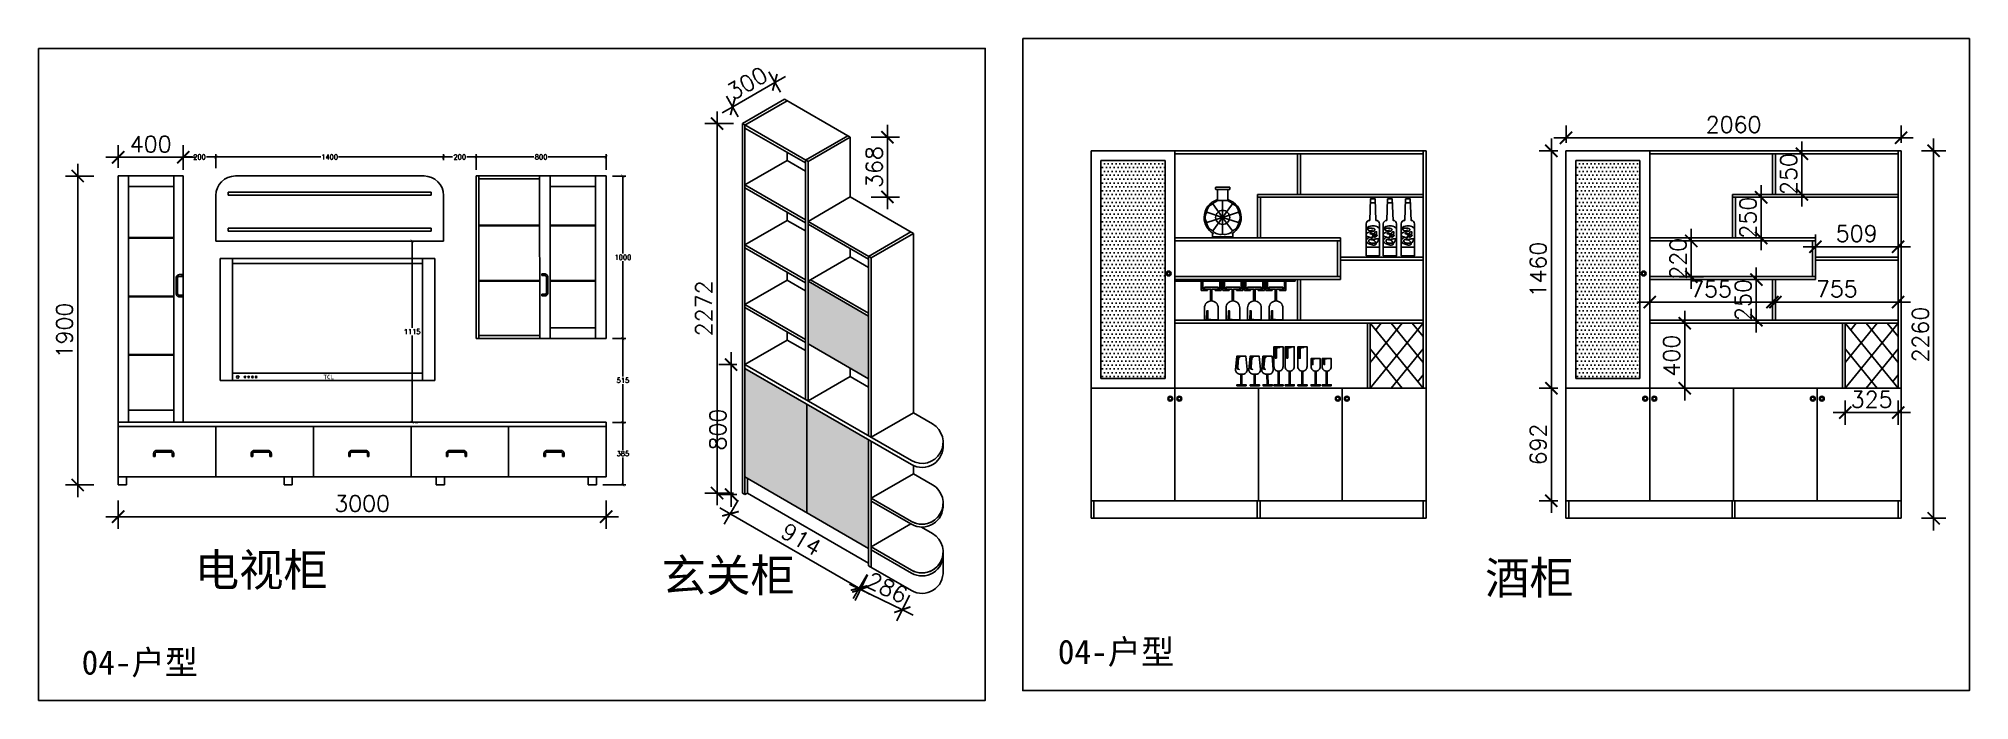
# Model space of a CAD drawing. Header units: millimetres. Extents: x 197048 to 234198, y -884 to 47075.
# Drawn here: x 222328 to 234198, y 2676 to 6746 of the extents above; entities that cross this region are included whole.
import ezdxf

# ---------------------------------------------------------------- set-up
doc = ezdxf.new("R2010")
doc.units = ezdxf.units.MM
doc.header["$PDMODE"] = 35
doc.header["$PDSIZE"] = -10
for name, color, linetype in [('1', 7, 'Continuous'), ('LAYER-2', 3, 'Continuous'), ('MAKE2D ______', 7, 'Continuous')]:
    doc.layers.add(name, color=color, linetype=linetype)
doc.styles.add('_TCH_DIM', font='simplex.shx')
doc.styles.get("Standard").update_dxf_attribs({"font": 'txt', "bigfont": 'gbcbig.shx'})
doc.styles.add('STYLE1', font='', dxfattribs={"height": 100})
doc.styles.add('样式 1', font='')
doc.styles.get('STYLE1').set_extended_font_data('SimSun')
doc.styles.get('样式 1').set_extended_font_data('FangSong_GB2312')
doc.dimstyles.new('平面内标注', dxfattribs={"dimscale": 50, "dimtxt": 2, "dimasz": 1.5, "dimexe": 1.5, "dimexo": 1, "dimtad": 1, "dimdec": 0, "dimdsep": 46, "dimtxsty": '_TCH_DIM', "dimblk": 'ARCHTICK', "dimcen": 2.5, "dimdle": 1.5, "dimclrd": 8, "dimclre": 8, "dimadec": 0, "dimazin": 0, "dimtfac": 1, "dimtdec": 0, "dimtix": 1, "dimtmove": 2, "dimatfit": 3, "dimfxl": 0, "dimarcsym": 0})
doc.dimstyles.new('标注1', dxfattribs={"dimscale": 100, "dimtxt": 0.3, "dimasz": 0.18, "dimexe": 0.18, "dimexo": 0.3825, "dimgap": 0.09, "dimtad": 0, "dimtih": 1, "dimtoh": 1, "dimdec": 0, "dimzin": 0, "dimdsep": 46, "dimtxsty": 'Standard', "dimblk": 'ARCHTICK', "dimcen": 0.09, "dimadec": 0, "dimazin": 0, "dimtfac": 1, "dimtdec": 0, "dimtofl": 0, "dimtmove": 2, "dimatfit": 0, "dimldrblk": 'DOT', "dimfxl": 0, "dimtolj": 1, "dimtzin": 0, "dimarcsym": 0})

msp = doc.modelspace()

# ---------------------------------------------------------------- texts
at = {"color": 8, "ltscale": 10, "style": 'STYLE1'}
msp.add_text('TCL', height=27.33, dxfattribs=at).set_placement((224079.5, 4651.6))
at = {"color": 1, "char_height": 200, "width": 3807.521, "attachment_point": 7, "style": '样式 1'}
for s, insert in [('{\\fSimHei|b0|i0|c134|p2;电视柜}', (223287.9, 3356.1)), ('{\\fSimHei|b0|i0|c134|p2;玄关柜}', (226158.6, 3323.2)), ('{\\fSimHei|b0|i0|c134|p2;酒柜}', (231220.9, 3308.6))]:
    msp.add_mtext(s, dxfattribs=dict(at, insert=insert))
at = {"color": 3, "char_height": 150, "width": 3275.421, "attachment_point": 7, "style": '样式 1'}
for insert in [(222592.6, 2817.1), (228594.1, 2882.1)]:
    msp.add_mtext('{\\fSimHei|b0|i0|c134|p2;04-户型}', dxfattribs=dict(at, insert=insert))

# ---------------------------------------------------------------- blocks, each defined once
blk = doc.blocks.new('45')
at = {"layer": 'LAYER-2', "color": 1, "linetype": 'Continuous', "flags": 128}
blk.add_lwpolyline([(1423668, -774887, -0.414214), (1423626, -774845), (1423626, -774771), (1423710, -774771), (1423710, -774845), (1423710, -774845, -0.414214), (1423668, -774887), (1423672, -774887), (1423672, -774960), (1423710, -774960), (1423710, -774971), (1423672, -774971), (1423663, -774971), (1423626, -774971), (1423626, -774960), (1423663, -774960), (1423663, -774887), (1423668, -774887)], format="xyb", close=True, dxfattribs=at)
at = {"layer": 'LAYER-2', "color": 6, "linetype": 'Continuous'}
blk.add_lwpolyline([(1423639, -774772), (1423664, -774772), (1423647, -774774), (1423647, -774826), (1423641, -774826)], close=True, dxfattribs=at)
blk = doc.blocks.new('_ArchTick')
at = {"color": 0, "linetype": 'ByBlock', "const_width": 0.15}
blk.add_lwpolyline([(-0.5, -0.5), (0.5, 0.5)], dxfattribs=at)
blk = doc.blocks.new('*D462')
at = {"layer": '1', "color": 8, "lineweight": -2}
for p, q in [((226499, 3876), (226499, 6298)), ((226599, 6223), (226424, 6223)), ((226599, 3951), (226424, 3951))]:
    blk.add_line(p, q, dxfattribs=at)
at = {"layer": 'Defpoints', "color": 0}
for p in [(226499, 6223), (226654, 6223), (226654, 3951)]:
    blk.add_point(p, dxfattribs=at)
at = {"layer": '1', "color": 8, "lineweight": -2, "xscale": 75, "yscale": 75, "zscale": 75}
for p, rotation in [((226499, 6223), 90), ((226499, 3951), 270)]:
    blk.add_blockref('_ArchTick', p, dxfattribs=dict(at, rotation=rotation))
at = {"layer": '1', "color": 0, "insert": (226417, 5087), "char_height": 100, "attachment_point": 5, "rotation": 90, "style": '_TCH_DIM'}
blk.add_mtext('2272', dxfattribs=at)
blk = doc.blocks.new('*D463')
at = {"layer": '1', "color": 8, "lineweight": -2}
for p, q in [((226889, 6416), (226817, 6542)), ((226595, 6327), (226854, 6477)), ((226854, 6477), (226919, 6514)), ((226595, 6327), (226530, 6289)), ((226629, 6266), (226557, 6392))]:
    blk.add_line(p, q, dxfattribs=at)
at = {"layer": 'Defpoints', "color": 0}
for p in [(226854, 6477), (226914, 6373), (226654, 6223)]:
    blk.add_point(p, dxfattribs=at)
at = {"layer": '1', "color": 8, "lineweight": -2, "xscale": 75, "yscale": 75, "zscale": 75}
for p, rotation in [((226854, 6477), 210.0000000000054), ((226595, 6327), 30.00000000000533)]:
    blk.add_blockref('_ArchTick', p, dxfattribs=dict(at, rotation=rotation))
at = {"layer": '1', "color": 0, "insert": (226684, 6472), "char_height": 100, "attachment_point": 5, "rotation": 30, "style": '_TCH_DIM'}
blk.add_mtext('300', dxfattribs=at)
blk = doc.blocks.new('*D464')
at = {"layer": '1', "color": 8, "lineweight": -2}
for p, q in [((227546, 6215), (227546, 5697)), ((227446, 6140), (227621, 6140)), ((227446, 5772), (227621, 5772))]:
    blk.add_line(p, q, dxfattribs=at)
at = {"layer": 'Defpoints', "color": 0}
for p in [(227318, 6140), (227318, 5772), (227546, 5772)]:
    blk.add_point(p, dxfattribs=at)
at = {"layer": '1', "color": 8, "lineweight": -2, "xscale": 75, "yscale": 75, "zscale": 75}
for p, rotation in [((227546, 6140), 90), ((227546, 5772), 270)]:
    blk.add_blockref('_ArchTick', p, dxfattribs=dict(at, rotation=rotation))
at = {"layer": '1', "color": 0, "insert": (227465, 5956), "char_height": 100, "attachment_point": 5, "rotation": 90, "style": '_TCH_DIM'}
blk.add_mtext('368', dxfattribs=at)
blk = doc.blocks.new('*D465')
at = {"layer": '1', "color": 8, "lineweight": -2}
for p, q in [((226585, 4817), (226585, 3867)), ((226620, 4742), (226510, 4742)), ((226620, 3942), (226510, 3942))]:
    blk.add_line(p, q, dxfattribs=at)
at = {"layer": 'Defpoints', "color": 0}
for p in [(226670, 4742), (226585, 3942), (226670, 3942)]:
    blk.add_point(p, dxfattribs=at)
at = {"layer": '1', "color": 8, "lineweight": -2, "xscale": 75, "yscale": 75, "zscale": 75}
for p, rotation in [((226585, 4742), 90), ((226585, 3942), 270)]:
    blk.add_blockref('_ArchTick', p, dxfattribs=dict(at, rotation=rotation))
at = {"layer": '1', "color": 0, "insert": (226504, 4342), "char_height": 100, "attachment_point": 5, "rotation": 90, "style": '_TCH_DIM'}
blk.add_mtext('800', dxfattribs=at)
blk = doc.blocks.new('*D466')
at = {"layer": '1', "color": 8, "lineweight": -2}
for p, q in [((226516, 3861), (227437, 3329)), ((226629, 3908), (226543, 3759)), ((227421, 3451), (227335, 3302))]:
    blk.add_line(p, q, dxfattribs=at)
at = {"layer": 'Defpoints', "color": 0}
for p in [(226654, 3951), (227446, 3494), (227372, 3367)]:
    blk.add_point(p, dxfattribs=at)
at = {"layer": '1', "color": 8, "lineweight": -2, "xscale": 75, "yscale": 75, "zscale": 75}
for p, rotation in [((226581, 3824), 149.9999999999992), ((227372, 3367), 329.9999999999993)]:
    blk.add_blockref('_ArchTick', p, dxfattribs=dict(at, rotation=rotation))
at = {"layer": '1', "color": 0, "insert": (227017, 3666), "char_height": 100, "attachment_point": 5, "rotation": 330, "style": '_TCH_DIM'}
blk.add_mtext('914', dxfattribs=at)
blk = doc.blocks.new('*D387')
at = {"layer": '1', "color": 8, "lineweight": -2}
for p, q in [((227424, 3449), (227348, 3291)), ((227380, 3359), (227313, 3391)), ((227380, 3359), (227638, 3234)), ((227681, 3324), (227605, 3166)), ((227638, 3234), (227705, 3201))]:
    blk.add_line(p, q, dxfattribs=at)
at = {"layer": 'Defpoints', "color": 0}
for p in [(227446, 3494), (227703, 3369), (227638, 3234)]:
    blk.add_point(p, dxfattribs=at)
at = {"layer": '1', "color": 8, "lineweight": -2, "xscale": 75, "yscale": 75, "zscale": 75}
for p, rotation in [((227380, 3359), 334.1258640388898), ((227638, 3234), 154.1258640388898)]:
    blk.add_blockref('_ArchTick', p, dxfattribs=dict(at, rotation=rotation))
at = {"layer": '1', "color": 0, "insert": (227544, 3369), "char_height": 100, "attachment_point": 5, "rotation": 334.1259, "style": '_TCH_DIM'}
blk.add_mtext('286', dxfattribs=at)
blk = doc.blocks.new('*D476')
at = {"color": 0, "lineweight": -2}
for p, q in [((225856, 4386), (225938, 4386)), ((225920, 4386), (225920, 4218)), ((225920, 4001), (225920, 4170)), ((225796, 4001), (225938, 4001))]:
    blk.add_line(p, q, dxfattribs=at)
at = {"layer": 'Defpoints', "color": 0}
for p in [(225817, 4386), (225920, 4386), (225757, 4001)]:
    blk.add_point(p, dxfattribs=at)
at = {"color": 0, "lineweight": -2, "xscale": 18, "yscale": 18, "zscale": 18}
for p, rotation in [((225920, 4386), 90), ((225920, 4001), 270)]:
    blk.add_blockref('_ArchTick', p, dxfattribs=dict(at, rotation=rotation))
at = {"color": 0, "insert": (225920, 4194), "char_height": 30, "attachment_point": 5}
blk.add_mtext('\\A1;385', dxfattribs=at)
blk = doc.blocks.new('_Dot')
at = {"color": 0, "linetype": 'ByBlock', "lineweight": -2}
blk.add_line((-0.5, 0), (-1, 0), dxfattribs=at)
at = {"color": 0, "linetype": 'ByBlock', "const_width": 0.5}
blk.add_lwpolyline([(-0.25, 0, 1), (0.25, 0, 1)], format="xyb", close=True, dxfattribs=at)
blk = doc.blocks.new('*D477')
at = {"color": 0, "lineweight": -2}
for p, q in [((225856, 4901), (225938, 4901)), ((225920, 4901), (225920, 4668)), ((225920, 4386), (225920, 4620)), ((225856, 4386), (225938, 4386))]:
    blk.add_line(p, q, dxfattribs=at)
at = {"layer": 'Defpoints', "color": 0}
for p in [(225817, 4901), (225920, 4901), (225817, 4386)]:
    blk.add_point(p, dxfattribs=at)
at = {"color": 0, "lineweight": -2, "xscale": 18, "yscale": 18, "zscale": 18}
for p, rotation in [((225920, 4901), 90), ((225920, 4386), 270)]:
    blk.add_blockref('_ArchTick', p, dxfattribs=dict(at, rotation=rotation))
at = {"color": 0, "insert": (225920, 4644), "char_height": 30, "attachment_point": 5}
blk.add_mtext('\\A1;515', dxfattribs=at)
blk = doc.blocks.new('*D478')
at = {"color": 0, "lineweight": -2}
for p, q in [((225856, 5901), (225938, 5901)), ((225920, 5901), (225920, 5425)), ((225920, 4901), (225920, 5377)), ((225856, 4901), (225938, 4901))]:
    blk.add_line(p, q, dxfattribs=at)
at = {"layer": 'Defpoints', "color": 0}
for p in [(225817, 5901), (225920, 5901), (225817, 4901)]:
    blk.add_point(p, dxfattribs=at)
at = {"color": 0, "lineweight": -2, "xscale": 18, "yscale": 18, "zscale": 18}
for p, rotation in [((225920, 5901), 90), ((225920, 4901), 270)]:
    blk.add_blockref('_ArchTick', p, dxfattribs=dict(at, rotation=rotation))
at = {"color": 0, "insert": (225920, 5401), "char_height": 30, "attachment_point": 5}
blk.add_mtext('\\A1;1000', dxfattribs=at)
blk = doc.blocks.new('*D479')
at = {"color": 0, "lineweight": -2}
for p, q in [((225017, 5940), (225017, 6036)), ((225017, 6018), (225373, 6018)), ((225817, 6018), (225461, 6018)), ((225817, 5940), (225817, 6036))]:
    blk.add_line(p, q, dxfattribs=at)
at = {"layer": 'Defpoints', "color": 0}
for p in [(225017, 6018), (225017, 5901), (225817, 5901)]:
    blk.add_point(p, dxfattribs=at)
at = {"color": 0, "lineweight": -2, "xscale": 18, "yscale": 18, "zscale": 18, "rotation": 180}
blk.add_blockref('_ArchTick', (225017, 6018), dxfattribs=at)
at = {"color": 0, "lineweight": -2, "xscale": 18, "yscale": 18, "zscale": 18}
blk.add_blockref('_ArchTick', (225817, 6018), dxfattribs=at)
at = {"color": 0, "insert": (225417, 6018), "char_height": 30, "attachment_point": 5}
blk.add_mtext('\\A1;800', dxfattribs=at)
blk = doc.blocks.new('*D480')
at = {"color": 0, "lineweight": -2}
for p, q in [((224817, 5998), (224817, 6036)), ((224817, 6018), (224873, 6018)), ((225017, 6018), (224961, 6018)), ((225017, 5940), (225017, 6036))]:
    blk.add_line(p, q, dxfattribs=at)
at = {"layer": 'Defpoints', "color": 0}
for p in [(224817, 6018), (224817, 5960), (225017, 5901)]:
    blk.add_point(p, dxfattribs=at)
at = {"color": 0, "lineweight": -2, "xscale": 18, "yscale": 18, "zscale": 18, "rotation": 180}
blk.add_blockref('_ArchTick', (224817, 6018), dxfattribs=at)
at = {"color": 0, "lineweight": -2, "xscale": 18, "yscale": 18, "zscale": 18}
blk.add_blockref('_ArchTick', (225017, 6018), dxfattribs=at)
at = {"color": 0, "insert": (224917, 6018), "char_height": 30, "attachment_point": 5}
blk.add_mtext('\\A1;200', dxfattribs=at)
blk = doc.blocks.new('*D473')
at = {"color": 0, "lineweight": -2}
for p, q in [((223417, 6015), (223417, 6036)), ((223417, 6018), (224063, 6018)), ((224817, 6018), (224171, 6018)), ((224817, 5998), (224817, 6036))]:
    blk.add_line(p, q, dxfattribs=at)
at = {"layer": 'Defpoints', "color": 0}
for p in [(223417, 6018), (223417, 5977), (224817, 5960)]:
    blk.add_point(p, dxfattribs=at)
at = {"color": 0, "lineweight": -2, "xscale": 18, "yscale": 18, "zscale": 18, "rotation": 180}
blk.add_blockref('_ArchTick', (223417, 6018), dxfattribs=at)
at = {"color": 0, "lineweight": -2, "xscale": 18, "yscale": 18, "zscale": 18}
blk.add_blockref('_ArchTick', (224817, 6018), dxfattribs=at)
at = {"color": 0, "insert": (224117, 6018), "char_height": 30, "attachment_point": 5}
blk.add_mtext('\\A1;1400', dxfattribs=at)
blk = doc.blocks.new('*D481')
at = {"color": 0, "lineweight": -2}
for p, q in [((223217, 5940), (223217, 6036)), ((223217, 6018), (223273, 6018)), ((223417, 6018), (223361, 6018)), ((223417, 5950), (223417, 6036))]:
    blk.add_line(p, q, dxfattribs=at)
at = {"layer": 'Defpoints', "color": 0}
for p in [(223217, 6018), (223217, 5901), (223417, 5912)]:
    blk.add_point(p, dxfattribs=at)
at = {"color": 0, "lineweight": -2, "xscale": 18, "yscale": 18, "zscale": 18, "rotation": 180}
blk.add_blockref('_ArchTick', (223217, 6018), dxfattribs=at)
at = {"color": 0, "lineweight": -2, "xscale": 18, "yscale": 18, "zscale": 18}
blk.add_blockref('_ArchTick', (223417, 6018), dxfattribs=at)
at = {"color": 0, "insert": (223317, 6018), "char_height": 30, "attachment_point": 5}
blk.add_mtext('\\A1;200', dxfattribs=at)
blk = doc.blocks.new('*D474')
at = {"color": 0, "lineweight": -2}
for p, q in [((224624, 5501), (224624, 4968)), ((224659, 5501), (224642, 5501)), ((224624, 4386), (224624, 4920)), ((224659, 4386), (224642, 4386))]:
    blk.add_line(p, q, dxfattribs=at)
at = {"layer": 'Defpoints', "color": 0}
for p in [(224620, 5501), (224620, 4386), (224624, 4386)]:
    blk.add_point(p, dxfattribs=at)
at = {"color": 0, "lineweight": -2, "xscale": 18, "yscale": 18, "zscale": 18}
for p, rotation in [((224624, 5501), 90), ((224624, 4386), 270)]:
    blk.add_blockref('_ArchTick', p, dxfattribs=dict(at, rotation=rotation))
at = {"color": 0, "insert": (224624, 4944), "char_height": 30, "attachment_point": 5}
blk.add_mtext('\\A1;1115', dxfattribs=at)
blk = doc.blocks.new('*D482')
at = {"layer": '1', "color": 8, "lineweight": -2}
for p, q in [((222817, 5951), (222817, 6091)), ((223217, 5951), (223217, 6091)), ((223292, 6016), (222742, 6016))]:
    blk.add_line(p, q, dxfattribs=at)
at = {"layer": 'Defpoints', "color": 0}
for p in [(222817, 6016), (222817, 5901), (223217, 5901)]:
    blk.add_point(p, dxfattribs=at)
at = {"layer": '1', "color": 8, "lineweight": -2, "xscale": 75, "yscale": 75, "zscale": 75, "rotation": 180}
blk.add_blockref('_ArchTick', (222817, 6016), dxfattribs=at)
at = {"layer": '1', "color": 8, "lineweight": -2, "xscale": 75, "yscale": 75, "zscale": 75}
blk.add_blockref('_ArchTick', (223217, 6016), dxfattribs=at)
at = {"layer": '1', "color": 0, "insert": (223017, 6097), "char_height": 100, "attachment_point": 5, "style": '_TCH_DIM'}
blk.add_mtext('400', dxfattribs=at)
blk = doc.blocks.new('*D483')
at = {"layer": '1', "color": 8, "lineweight": -2}
for p, q in [((222568, 3926), (222568, 5976)), ((222668, 5901), (222493, 5901)), ((222668, 4001), (222493, 4001))]:
    blk.add_line(p, q, dxfattribs=at)
at = {"layer": 'Defpoints', "color": 0}
for p in [(222568, 5901), (222817, 5901), (222817, 4001)]:
    blk.add_point(p, dxfattribs=at)
at = {"layer": '1', "color": 8, "lineweight": -2, "xscale": 75, "yscale": 75, "zscale": 75}
for p, rotation in [((222568, 5901), 90), ((222568, 4001), 270)]:
    blk.add_blockref('_ArchTick', p, dxfattribs=dict(at, rotation=rotation))
at = {"layer": '1', "color": 0, "insert": (222487, 4951), "char_height": 100, "attachment_point": 5, "rotation": 90, "style": '_TCH_DIM'}
blk.add_mtext('1900', dxfattribs=at)
blk = doc.blocks.new('*D475')
at = {"layer": '1', "color": 8, "lineweight": -2}
for p, q in [((225892, 3806), (222742, 3806)), ((222817, 3906), (222817, 3731)), ((225817, 3906), (225817, 3731))]:
    blk.add_line(p, q, dxfattribs=at)
at = {"layer": 'Defpoints', "color": 0}
for p in [(222817, 3961), (225817, 3961), (222817, 3806)]:
    blk.add_point(p, dxfattribs=at)
at = {"layer": '1', "color": 8, "lineweight": -2, "xscale": 75, "yscale": 75, "zscale": 75, "rotation": 180}
blk.add_blockref('_ArchTick', (222817, 3806), dxfattribs=at)
at = {"layer": '1', "color": 8, "lineweight": -2, "xscale": 75, "yscale": 75, "zscale": 75}
blk.add_blockref('_ArchTick', (225817, 3806), dxfattribs=at)
at = {"layer": '1', "color": 0, "insert": (224317, 3887), "char_height": 100, "attachment_point": 5, "style": '_TCH_DIM'}
blk.add_mtext('3000', dxfattribs=at)
blk = doc.blocks.new('*D509')
at = {"layer": '1', "color": 8, "lineweight": -2}
for p, q in [((232373, 4996), (232523, 4996)), ((232448, 4521), (232448, 5071)), ((232373, 4596), (232523, 4596))]:
    blk.add_line(p, q, dxfattribs=at)
at = {"layer": 'Defpoints', "color": 0}
for p in [(232233, 4996), (232448, 4996), (232233, 4596)]:
    blk.add_point(p, dxfattribs=at)
at = {"layer": '1', "color": 8, "lineweight": -2, "xscale": 75, "yscale": 75, "zscale": 75}
for p, rotation in [((232448, 4996), 90), ((232448, 4596), 270)]:
    blk.add_blockref('_ArchTick', p, dxfattribs=dict(at, rotation=rotation))
at = {"layer": '1', "color": 0, "insert": (232367, 4796), "char_height": 100, "attachment_point": 5, "rotation": 90, "style": '_TCH_DIM'}
blk.add_mtext('400', dxfattribs=at)
blk = doc.blocks.new('*D510')
at = {"layer": '1', "color": 8, "lineweight": -2}
for p, q in [((233435, 4521), (233435, 4371)), ((233760, 4521), (233760, 4371)), ((233360, 4446), (233835, 4446))]:
    blk.add_line(p, q, dxfattribs=at)
at = {"layer": 'Defpoints', "color": 0}
for p in [(233435, 4596), (233760, 4596), (233760, 4446)]:
    blk.add_point(p, dxfattribs=at)
at = {"layer": '1', "color": 8, "lineweight": -2, "xscale": 75, "yscale": 75, "zscale": 75, "rotation": 180}
blk.add_blockref('_ArchTick', (233435, 4446), dxfattribs=at)
at = {"layer": '1', "color": 8, "lineweight": -2, "xscale": 75, "yscale": 75, "zscale": 75}
blk.add_blockref('_ArchTick', (233760, 4446), dxfattribs=at)
at = {"layer": '1', "color": 0, "insert": (233597, 4527), "char_height": 100, "attachment_point": 5, "style": '_TCH_DIM'}
blk.add_mtext('325', dxfattribs=at)
blk = doc.blocks.new('*D511')
at = {"layer": '1', "color": 8, "lineweight": -2}
for p, q in [((231718, 6106), (231718, 6211)), ((233778, 6106), (233778, 6211)), ((231643, 6136), (233853, 6136))]:
    blk.add_line(p, q, dxfattribs=at)
at = {"layer": 'Defpoints', "color": 0}
for p in [(231718, 6056), (233778, 6136), (233778, 6056)]:
    blk.add_point(p, dxfattribs=at)
at = {"layer": '1', "color": 8, "lineweight": -2, "xscale": 75, "yscale": 75, "zscale": 75, "rotation": 180}
blk.add_blockref('_ArchTick', (231718, 6136), dxfattribs=at)
at = {"layer": '1', "color": 8, "lineweight": -2, "xscale": 75, "yscale": 75, "zscale": 75}
blk.add_blockref('_ArchTick', (233778, 6136), dxfattribs=at)
at = {"layer": '1', "color": 0, "insert": (232748, 6217), "char_height": 100, "attachment_point": 5, "style": '_TCH_DIM'}
blk.add_mtext('2060', dxfattribs=at)
blk = doc.blocks.new('*D512')
at = {"layer": '1', "color": 8, "lineweight": -2}
for p, q in [((233903, 6056), (234053, 6056)), ((233978, 6131), (233978, 3721)), ((233903, 3796), (234053, 3796))]:
    blk.add_line(p, q, dxfattribs=at)
at = {"layer": 'Defpoints', "color": 0}
for p in [(233778, 6056), (233778, 3796), (233978, 3796)]:
    blk.add_point(p, dxfattribs=at)
at = {"layer": '1', "color": 8, "lineweight": -2, "xscale": 75, "yscale": 75, "zscale": 75}
for p, rotation in [((233978, 6056), 90), ((233978, 3796), 270)]:
    blk.add_blockref('_ArchTick', p, dxfattribs=dict(at, rotation=rotation))
at = {"layer": '1', "color": 0, "insert": (233897, 4926), "char_height": 100, "attachment_point": 5, "rotation": 90, "style": '_TCH_DIM'}
blk.add_mtext('2260', dxfattribs=at)
blk = doc.blocks.new('*D515')
at = {"layer": '1', "color": 8, "lineweight": -2}
for p, q in [((232937, 5264), (232813, 5264)), ((232888, 5264), (232888, 5339)), ((232888, 5014), (232888, 5264)), ((232937, 5014), (232813, 5014)), ((232888, 5014), (232888, 4939))]:
    blk.add_line(p, q, dxfattribs=at)
at = {"layer": 'Defpoints', "color": 0}
for p in [(232888, 5264), (232987, 5264), (232987, 5014)]:
    blk.add_point(p, dxfattribs=at)
at = {"layer": '1', "color": 8, "lineweight": -2, "xscale": 75, "yscale": 75, "zscale": 75}
for p, rotation in [((232888, 5264), 270), ((232888, 5014), 90)]:
    blk.add_blockref('_ArchTick', p, dxfattribs=dict(at, rotation=rotation))
at = {"layer": '1', "color": 0, "insert": (232807, 5139), "char_height": 100, "attachment_point": 5, "rotation": 90, "style": '_TCH_DIM'}
blk.add_mtext('250', dxfattribs=at)
blk = doc.blocks.new('*D516')
at = {"layer": '1', "color": 8, "lineweight": -2}
for p, q in [((232918, 5770), (232918, 5845)), ((232843, 5770), (232993, 5770)), ((232918, 5520), (232918, 5770)), ((232843, 5520), (232993, 5520)), ((232918, 5520), (232918, 5445))]:
    blk.add_line(p, q, dxfattribs=at)
at = {"layer": 'Defpoints', "color": 0}
for p in [(232760, 5770), (232918, 5770), (232760, 5520)]:
    blk.add_point(p, dxfattribs=at)
at = {"layer": '1', "color": 8, "lineweight": -2, "xscale": 75, "yscale": 75, "zscale": 75}
for p, rotation in [((232918, 5770), 270), ((232918, 5520), 90)]:
    blk.add_blockref('_ArchTick', p, dxfattribs=dict(at, rotation=rotation))
at = {"layer": '1', "color": 0, "insert": (232837, 5645), "char_height": 100, "attachment_point": 5, "rotation": 90, "style": '_TCH_DIM'}
blk.add_mtext('250', dxfattribs=at)
blk = doc.blocks.new('*D517')
at = {"layer": '1', "color": 8, "lineweight": -2}
for p, q in [((233168, 6038), (233168, 6113)), ((233093, 6038), (233243, 6038)), ((233168, 6038), (233168, 5788)), ((233093, 5788), (233243, 5788)), ((233168, 5788), (233168, 5713))]:
    blk.add_line(p, q, dxfattribs=at)
at = {"layer": 'Defpoints', "color": 0}
for p in [(233005, 6038), (233005, 5788), (233168, 5788)]:
    blk.add_point(p, dxfattribs=at)
at = {"layer": '1', "color": 8, "lineweight": -2, "xscale": 75, "yscale": 75, "zscale": 75}
for p, rotation in [((233168, 6038), 270), ((233168, 5788), 90)]:
    blk.add_blockref('_ArchTick', p, dxfattribs=dict(at, rotation=rotation))
at = {"layer": '1', "color": 0, "insert": (233087, 5913), "char_height": 100, "attachment_point": 5, "rotation": 90, "style": '_TCH_DIM'}
blk.add_mtext('250', dxfattribs=at)
blk = doc.blocks.new('*D518')
at = {"layer": '1', "color": 8, "lineweight": -2}
for p, q in [((232413, 5502), (232563, 5502)), ((232488, 5502), (232488, 5577)), ((232488, 5502), (232488, 5282)), ((232413, 5282), (232563, 5282)), ((232488, 5282), (232488, 5207))]:
    blk.add_line(p, q, dxfattribs=at)
at = {"layer": 'Defpoints', "color": 0}
for p in [(232233, 5502), (232233, 5282), (232488, 5282)]:
    blk.add_point(p, dxfattribs=at)
at = {"layer": '1', "color": 8, "lineweight": -2, "xscale": 75, "yscale": 75, "zscale": 75}
for p, rotation in [((232488, 5502), 270), ((232488, 5282), 90)]:
    blk.add_blockref('_ArchTick', p, dxfattribs=dict(at, rotation=rotation))
at = {"layer": '1', "color": 0, "insert": (232407, 5392), "char_height": 100, "attachment_point": 5, "rotation": 90, "style": '_TCH_DIM'}
blk.add_mtext('220', dxfattribs=at)
blk = doc.blocks.new('*D519')
at = {"layer": '1', "color": 8, "lineweight": -2}
for p, q in [((233176, 5466), (233835, 5466)), ((233251, 5466), (233251, 5541)), ((233760, 5466), (233760, 5541))]:
    blk.add_line(p, q, dxfattribs=at)
at = {"layer": 'Defpoints', "color": 0}
for p in [(233760, 5466), (233251, 5436), (233760, 5436)]:
    blk.add_point(p, dxfattribs=at)
at = {"layer": '1', "color": 8, "lineweight": -2, "xscale": 75, "yscale": 75, "zscale": 75, "rotation": 180}
blk.add_blockref('_ArchTick', (233251, 5466), dxfattribs=at)
at = {"layer": '1', "color": 8, "lineweight": -2, "xscale": 75, "yscale": 75, "zscale": 75}
blk.add_blockref('_ArchTick', (233760, 5466), dxfattribs=at)
at = {"layer": '1', "color": 0, "insert": (233505, 5547), "char_height": 100, "attachment_point": 5, "style": '_TCH_DIM'}
blk.add_mtext('509', dxfattribs=at)
blk = doc.blocks.new('*D520')
at = {"layer": '1', "color": 8, "lineweight": -2}
for p, q in [((232930, 5126), (233835, 5126)), ((233005, 5126), (233005, 5201)), ((233760, 5126), (233760, 5201))]:
    blk.add_line(p, q, dxfattribs=at)
at = {"layer": 'Defpoints', "color": 0}
for p in [(233005, 5106), (233760, 5126), (233760, 5106)]:
    blk.add_point(p, dxfattribs=at)
at = {"layer": '1', "color": 8, "lineweight": -2, "xscale": 75, "yscale": 75, "zscale": 75, "rotation": 180}
blk.add_blockref('_ArchTick', (233005, 5126), dxfattribs=at)
at = {"layer": '1', "color": 8, "lineweight": -2, "xscale": 75, "yscale": 75, "zscale": 75}
blk.add_blockref('_ArchTick', (233760, 5126), dxfattribs=at)
at = {"layer": '1', "color": 0, "insert": (233383, 5207), "char_height": 100, "attachment_point": 5, "style": '_TCH_DIM'}
blk.add_mtext('755', dxfattribs=at)
blk = doc.blocks.new('*D521')
at = {"layer": '1', "color": 8, "lineweight": -2}
for p, q in [((232158, 5126), (233062, 5126)), ((232233, 5126), (232233, 5201)), ((232987, 5126), (232987, 5051))]:
    blk.add_line(p, q, dxfattribs=at)
at = {"layer": 'Defpoints', "color": 0}
for p in [(232233, 5126), (232987, 5139), (232987, 5126)]:
    blk.add_point(p, dxfattribs=at)
at = {"layer": '1', "color": 8, "lineweight": -2, "xscale": 75, "yscale": 75, "zscale": 75, "rotation": 180}
blk.add_blockref('_ArchTick', (232233, 5126), dxfattribs=at)
at = {"layer": '1', "color": 8, "lineweight": -2, "xscale": 75, "yscale": 75, "zscale": 75}
blk.add_blockref('_ArchTick', (232987, 5126), dxfattribs=at)
at = {"layer": '1', "color": 0, "insert": (232610, 5207), "char_height": 100, "attachment_point": 5, "style": '_TCH_DIM'}
blk.add_mtext('755', dxfattribs=at)
blk = doc.blocks.new('*D523')
at = {"layer": '1', "color": 8, "lineweight": -2}
for p, q in [((231628, 3829), (231628, 4671)), ((231668, 4596), (231553, 4596)), ((231668, 3904), (231553, 3904))]:
    blk.add_line(p, q, dxfattribs=at)
at = {"layer": 'Defpoints', "color": 0}
for p in [(231628, 4596), (231718, 4596), (231718, 3904)]:
    blk.add_point(p, dxfattribs=at)
at = {"layer": '1', "color": 8, "lineweight": -2, "xscale": 75, "yscale": 75, "zscale": 75}
for p, rotation in [((231628, 4596), 90), ((231628, 3904), 270)]:
    blk.add_blockref('_ArchTick', p, dxfattribs=dict(at, rotation=rotation))
at = {"layer": '1', "color": 0, "insert": (231547, 4250), "char_height": 100, "attachment_point": 5, "rotation": 90, "style": '_TCH_DIM'}
blk.add_mtext('692', dxfattribs=at)
blk = doc.blocks.new('*D524')
at = {"layer": '1', "color": 8, "lineweight": -2}
for p, q in [((231668, 6056), (231553, 6056)), ((231628, 4521), (231628, 6131)), ((231668, 4596), (231553, 4596))]:
    blk.add_line(p, q, dxfattribs=at)
at = {"layer": 'Defpoints', "color": 0}
for p in [(231628, 6056), (231718, 6056), (231718, 4596)]:
    blk.add_point(p, dxfattribs=at)
at = {"layer": '1', "color": 8, "lineweight": -2, "xscale": 75, "yscale": 75, "zscale": 75}
for p, rotation in [((231628, 6056), 90), ((231628, 4596), 270)]:
    blk.add_blockref('_ArchTick', p, dxfattribs=dict(at, rotation=rotation))
at = {"layer": '1', "color": 0, "insert": (231547, 5326), "char_height": 100, "attachment_point": 5, "rotation": 90, "style": '_TCH_DIM'}
blk.add_mtext('1460', dxfattribs=at)

# ---------------------------------------------------------------- dimensions: what is measured, and where the dimension line sits
for base, p1, p2, angle, picture, middle in [((223217.3, 6017.9), (223417.3, 5911.8), (223217.3, 5901.4), 180, '*D481', (223317.3, 6017.9)), ((225919.9, 4386.4), (225757.3, 4001.4), (225817.3, 4386.4), 90, '*D476', (225919.9, 4193.9))]:
    dim = msp.add_linear_dim(base=base, p1=p1, p2=p2, angle=angle, dimstyle='标注1')
    dim.commit()
    dim.dimension.update_dxf_attribs({"geometry": picture, "text_midpoint": middle})
at = {"color": 0}
for base, p1, p2, angle, picture, middle in [((223417.3, 6017.9), (224817.3, 5959.8), (223417.3, 5977), 180, '*D473', (224117.3, 6017.9)), ((224817.3, 6017.9), (225017.3, 5901.4), (224817.3, 5959.8), 180, '*D480', (224917.3, 6017.9)), ((225017.3, 6017.9), (225817.3, 5901.4), (225017.3, 5901.4), 180, '*D479', (225417.3, 6017.9)), ((225919.9, 5901.4), (225817.3, 4901.4), (225817.3, 5901.4), 90, '*D478', (225919.9, 5401.4)), ((224623.7, 4386.4), (224620.4, 5501.4), (224620.4, 4386.4), 90, '*D474', (224623.7, 4943.9)), ((225919.9, 4901.4), (225817.3, 4386.4), (225817.3, 4901.4), 90, '*D477', (225919.9, 4643.9))]:
    dim = msp.add_linear_dim(base=base, p1=p1, p2=p2, angle=angle, dimstyle='标注1', dxfattribs=at)
    dim.commit()
    dim.dimension.update_dxf_attribs({"geometry": picture, "text_midpoint": middle})
at = {"layer": '1', "color": 0}
for p1, p2, distance, picture, middle in [((226654.4, 6223.1), (226914.2, 6373.1), 119.5, '*D463', (226683.9, 6472)), ((226654.4, 3951.1), (226654.4, 6223.1), 155.9, '*D462', (226417.3, 5087.1)), ((227317.8, 6140.1), (227317.8, 5772.1), 228.6, '*D464', (227465.2, 5956.1)), ((226670, 4742.1), (226670, 3942.1), -84.9, '*D465', (226503.9, 4342.1)), ((226654.4, 3951.1), (227446, 3494.1), -147.2, '*D466', (227017.2, 3665.5)), ((227446, 3494.1), (227703.3, 3369.3), -150.5, '*D387', (227544.4, 3369.4))]:
    dim = msp.add_aligned_dim(p1=p1, p2=p2, distance=distance, dimstyle='平面内标注', override={"dimfxl": 2, "dimfxlon": 1}, dxfattribs=at)
    dim.commit()
    dim.dimension.update_dxf_attribs({"geometry": picture, "text_midpoint": middle})
for base, p1, p2, picture, middle in [((233777.9, 6136.1), (231717.9, 6056.1), (233777.9, 6056.1), '*D511', (232747.9, 6217.4)), ((233759.9, 5466.1), (233250.9, 5436.1), (233759.9, 5436.1), '*D519', (233505.4, 5547.4)), ((232987.4116788, 5126.1371283), (232232.9116788, 5126.1371283), (232987.4116788, 5139.1371344), '*D521', (232610.1616788, 5207.3871283)), ((233759.9116788, 5126.1371283), (233005.4116788, 5106.1371283), (233759.9116788, 5106.1371283), '*D520', (233382.6616788, 5207.3871283)), ((233759.9, 4446.1), (233434.9, 4596.1), (233759.9, 4596.1), '*D510', (233597.4, 4527.4))]:
    dim = msp.add_linear_dim(base=base, p1=p1, p2=p2, dimstyle='平面内标注', override={"dimfxl": 1.5, "dimfxlon": 1}, dxfattribs=at)
    dim.commit()
    dim.dimension.update_dxf_attribs({"geometry": picture, "text_midpoint": middle})
for base, p1, p2, angle, override, picture, middle in [((222817.3, 6016.1), (223217.3, 5901.4), (222817.3, 5901.4), 180, {"dimfxl": 2, "dimfxlon": 1}, '*D482', (223017.3, 6097.4)), ((231627.9, 6056.1), (231717.9, 4596.1), (231717.9, 6056.1), 90, {"dimclrt": 0, "dimfxl": 1.5, "dimfxlon": 1}, '*D524', (231546.7, 5326.1)), ((233167.9, 5788.1), (233005.4, 6038.1), (233005.4, 5788.1), 90, {"dimfxl": 1.5, "dimfxlon": 1}, '*D517', (233086.7, 5913.1)), ((233977.9, 3796.1), (233777.9, 6056.1), (233777.9, 3796.1), 90, {"dimfxl": 1.5, "dimfxlon": 1}, '*D512', (233896.7, 4926.1)), ((222567.9, 5901.4), (222817.3, 4001.4), (222817.3, 5901.4), 90, {"dimfxl": 2, "dimfxlon": 1}, '*D483', (222486.7, 4951.4)), ((232917.9, 5770.1), (232759.9, 5520.1), (232759.9, 5770.1), 90, {"dimfxl": 1.5, "dimfxlon": 1}, '*D516', (232836.7, 5645.1)), ((232487.9, 5282.1), (232232.9, 5502.1), (232232.9, 5282.1), 90, {"dimfxl": 1.5, "dimfxlon": 1}, '*D518', (232406.7, 5392.1)), ((232887.9, 5264.1), (232987.4, 5014.1), (232987.4, 5264.1), 90, {"dimfxl": 1.5, "dimfxlon": 1}, '*D515', (232806.7, 5139.1)), ((232447.9, 4996.1), (232232.9, 4596.1), (232232.9, 4996.1), 90, {"dimfxl": 1.5, "dimfxlon": 1}, '*D509', (232366.7, 4796.1)), ((231627.9, 4596.1), (231717.9, 3904.1), (231717.9, 4596.1), 90, {"dimclrt": 0, "dimfxl": 1.5, "dimfxlon": 1}, '*D523', (231546.7, 4250.1)), ((222817.3, 3806.1), (225817.3, 3961.4), (222817.3, 3961.4), 180, {"dimfxl": 2, "dimfxlon": 1}, '*D475', (224317.3, 3887.4))]:
    dim = msp.add_linear_dim(base=base, p1=p1, p2=p2, angle=angle, dimstyle='平面内标注', override=override, dxfattribs=at)
    dim.commit()
    dim.dimension.update_dxf_attribs({"geometry": picture, "text_midpoint": middle})

# ---------------------------------------------------------------- hatches: boundary and pattern name
at = {"layer": '1'}
h = msp.add_hatch(dxfattribs=at)
h.set_pattern_fill('DOTS', color=3, scale=15, style=0)
h.set_pattern_definition([(0, (-14900, 0), (11.90625, 23.8125), [0, -23.8125])])
h.paths.add_polyline_path([(229252.9, 5996.1), (228857.9, 5996.1), (228857.9, 4656.1), (229252.9, 4656.1)])
h = msp.add_hatch(dxfattribs=at)
h.set_pattern_fill('DOTS', color=3, scale=15, style=0)
h.set_pattern_definition([(0, (-11980, 0), (11.90625, 23.8125), [0, -23.8125])])
h.paths.add_polyline_path([(232172.9, 5996.1), (231777.9, 5996.1), (231777.9, 4656.1), (232172.9, 4656.1)])
for points in [[(227430.4, 4653.1), (227430.4, 5039.1), (227058, 5254.1), (227058, 4868.1)], [(227050.2, 4497.6), (226670, 4717.1), (226670, 4050.1), (227050.2, 3830.6)], [(227050.2, 4497.6), (227050.2, 3830.6), (227430.4, 3611.1), (227430.4, 4278.1)]]:
    msp.add_hatch(color=3, dxfattribs=at).paths.add_polyline_path(points)

# ---------------------------------------------------------------- linework, layer by layer
at = {"color": 8, "ltscale": 10}
for p, q in [((223443.9, 4644), (223443.9, 5394)), ((223443.9, 5394), (224763.9, 5394)), ((223518.9, 4644), (223518.9, 5394)), ((223518.9, 5364), (224688.9, 5364)), ((224688.9, 5394), (224688.9, 4644)), ((224763.9, 5394), (224763.9, 4644)), ((224763.9, 4644), (223443.9, 4644)), ((224688.9, 4689), (223518.9, 4689))]:
    msp.add_line(p, q, dxfattribs=at)
at = {"color": 7}
for p, q in [((229312.9, 5254.1), (230052.4, 5254.1)), ((229475.4, 5254.1), (229475.4, 5196.1)), ((229485.4, 5254.1), (229485.4, 5206.1)), ((229588.8, 5254.1), (229588.8, 5206.1)), ((229598.8, 5254.1), (229598.8, 5196.1)), ((229608, 5254.1), (229608, 5196.1)), ((229618, 5254.1), (229618, 5206.1)), ((229721.3, 5254.1), (229721.3, 5206.1)), ((229731.3, 5254.1), (229731.3, 5196.1)), ((229740.5, 5254.1), (229740.5, 5196.1)), ((229750.5, 5254.1), (229750.5, 5206.1)), ((229853.9, 5254.1), (229853.9, 5206.1)), ((229863.9, 5254.1), (229863.9, 5196.1)), ((229873, 5254.1), (229873, 5196.1)), ((229883, 5254.1), (229883, 5206.1)), ((229986.4, 5254.1), (229986.4, 5206.1)), ((229996.4, 5254.1), (229996.4, 5196.1)), ((230052.4, 5254.1), (230052.4, 5264.1)), ((229475.4, 5196.1), (229514.2, 5196.1)), ((229514.2, 5206.1), (229485.4, 5206.1)), ((229514.2, 5196.1), (229514.2, 5206.1)), ((229560.1, 5206.1), (229588.8, 5206.1)), ((229560.1, 5206.1), (229560.1, 5196.1)), ((229598.8, 5196.1), (229560.1, 5196.1)), ((229608, 5196.1), (229646.7, 5196.1)), ((229646.7, 5206.1), (229618, 5206.1)), ((229646.7, 5196.1), (229646.7, 5206.1)), ((229692.6, 5206.1), (229721.3, 5206.1)), ((229692.6, 5206.1), (229692.6, 5196.1)), ((229731.3, 5196.1), (229692.6, 5196.1)), ((229740.5, 5196.1), (229779.2, 5196.1)), ((229779.2, 5206.1), (229750.5, 5206.1)), ((229779.2, 5196.1), (229779.2, 5206.1)), ((229825.1, 5206.1), (229853.9, 5206.1)), ((229825.1, 5206.1), (229825.1, 5196.1)), ((229863.9, 5196.1), (229825.1, 5196.1)), ((229873, 5196.1), (229911.8, 5196.1)), ((229911.8, 5206.1), (229883, 5206.1)), ((229911.8, 5196.1), (229911.8, 5206.1)), ((229957.6, 5206.1), (229986.4, 5206.1)), ((229957.6, 5206.1), (229957.6, 5196.1)), ((229996.4, 5196.1), (229957.6, 5196.1))]:
    msp.add_line(p, q, dxfattribs=at)
at = {"color": 0, "ltscale": 10}
for centre, radius in [((229275.1, 5301.6), 15), ((229275.1, 5301.6), 10), ((232195.1, 5301.6), 15), ((232195.1, 5301.6), 10), ((229285.1, 4531.6), 15), ((229285.1, 4531.6), 10), ((229340.7, 4531.6), 15), ((229340.7, 4531.6), 10), ((230315.1, 4531.6), 15), ((230315.1, 4531.6), 10), ((230370.7, 4531.6), 15), ((230370.7, 4531.6), 10), ((232205.1, 4531.6), 15), ((232205.1, 4531.6), 10), ((232260.7, 4531.6), 15), ((232260.7, 4531.6), 10), ((233235.1, 4531.6), 15), ((233235.1, 4531.6), 10), ((233290.7, 4531.6), 15), ((233290.7, 4531.6), 10)]:
    msp.add_circle(centre, radius, dxfattribs=at)
at = {"color": 8, "ltscale": 10}
for centre, radius in [((223552.2, 4664.8), 7.79), ((223596.7, 4664.8), 4.81), ((223619.6, 4664.8), 4.81), ((223642.6, 4664.8), 4.81), ((223665.6, 4664.8), 4.81)]:
    msp.add_circle(centre, radius, dxfattribs=at)
at = {"layer": '1', "color": 0}
for p, q in [((226654.4, 6223.1), (226914.2, 6373.1)), ((226670, 6214.1), (226929.8, 6364.1)), ((227317.8, 6140.1), (226914.2, 6373.1)), ((226654.4, 3951.1), (226654.4, 6223.1)), ((227058, 5990.1), (226654.4, 6223.1)), ((226670, 3942.1), (226670, 6214.1)), ((227042.4, 5981.1), (226670, 6196.1)), ((227042.4, 5999.1), (227302.2, 6149.1)), ((227058, 5990.1), (227317.8, 6140.1)), ((227317.8, 5772.1), (227317.8, 6140.1)), ((228797.9, 6056.1), (230857.9, 6056.1)), ((228797.9, 6056.1), (228797.9, 3796.1)), ((229312.9, 6056.1), (229312.9, 3904.1)), ((230839.9, 6056.1), (230839.9, 4596.1)), ((230857.9, 6056.1), (230857.9, 3796.1)), ((231717.9, 6056.1), (233777.9, 6056.1)), ((231717.9, 6056.1), (231717.9, 3796.1)), ((232232.9, 6056.1), (232232.9, 3904.1)), ((233759.9, 6056.1), (233759.9, 4596.1)), ((233777.9, 6056.1), (233777.9, 3796.1)), ((226670, 5846.1), (226929.8, 5996.1)), ((226929.8, 5996.1), (226929.8, 6046.1)), ((226929.8, 5996.1), (227042.4, 5931.1)), ((227042.4, 4527.1), (227042.4, 5999.1)), ((227058, 4518.1), (227058, 5990.1)), ((228857.9, 5996.1), (229252.9, 5996.1)), ((228857.9, 5996.1), (228857.9, 4656.1)), ((229252.9, 5996.1), (229252.9, 4656.1)), ((229312.9, 6038.1), (230839.9, 6038.1)), ((230067.4, 6038.1), (230067.4, 5788.1)), ((230085.4, 6038.1), (230085.4, 5788.1)), ((231777.9, 5996.1), (232172.9, 5996.1)), ((231777.9, 5996.1), (231777.9, 4656.1)), ((232172.9, 5996.1), (232172.9, 4656.1)), ((232232.9, 6038.1), (233759.9, 6038.1)), ((232987.4, 6038.1), (232987.4, 5788.1)), ((233005.4, 6038.1), (233005.4, 5788.1)), ((227042.4, 5631.1), (226670, 5846.1)), ((227042.4, 5613.1), (226670, 5828.1)), ((227058, 5622.1), (227317.8, 5772.1)), ((227317.8, 5772.1), (227705.8, 5548.1)), ((229821.9, 5788.1), (230839.9, 5788.1)), ((229821.9, 5788.1), (229821.9, 5520.1)), ((229821.9, 5770.1), (230839.9, 5770.1)), ((229839.9, 5770.1), (229839.9, 5520.1)), ((232741.9, 5788.1), (233759.9, 5788.1)), ((232741.9, 5788.1), (232741.9, 5520.1)), ((232741.9, 5770.1), (233759.9, 5770.1)), ((232759.9, 5770.1), (232759.9, 5520.1)), ((226670, 5478.1), (226929.8, 5628.1)), ((226929.8, 5628.1), (226929.8, 5678.1)), ((226929.8, 5628.1), (227042.4, 5563.1)), ((227446, 5398.1), (227058, 5622.1)), ((227430.4, 5389.1), (227058, 5604.1)), ((227042.4, 5263.1), (226670, 5478.1)), ((227430.4, 5407.1), (227690.2, 5557.1)), ((227446, 5398.1), (227705.8, 5548.1)), ((227705.8, 4444.1), (227705.8, 5548.1)), ((229312.9, 5520.1), (230330.9, 5520.1)), ((229312.9, 5502.1), (230330.9, 5502.1)), ((230312.9, 5502.1), (230312.9, 5282.1)), ((230330.9, 5520.1), (230330.9, 5264.1)), ((230330.9, 5520.1), (230330.9, 5264.1)), ((232232.9, 5520.1), (233250.9, 5520.1)), ((232232.9, 5502.1), (233250.9, 5502.1)), ((233232.9, 5502.1), (233232.9, 5282.1)), ((233250.9, 5520.1), (233250.9, 5264.1)), ((233250.9, 5520.1), (233250.9, 5264.1)), ((227042.4, 5245.1), (226670, 5460.1)), ((227058, 5254.1), (227317.8, 5404.1)), ((227317.8, 5404.1), (227317.8, 5454.1)), ((227317.8, 5404.1), (227430.4, 5339.1)), ((227430.4, 4303.1), (227430.4, 5407.1)), ((227446, 4294.1), (227446, 5398.1)), ((230330.9, 5401.1), (230839.9, 5401.1)), ((230330.9, 5383.1), (230839.9, 5383.1)), ((233250.9, 5401.1), (233759.9, 5401.1)), ((233250.9, 5383.1), (233759.9, 5383.1)), ((226670, 5110.1), (226929.8, 5260.1)), ((226929.8, 5260.1), (226929.8, 5310.1)), ((226929.8, 5260.1), (227042.4, 5195.1)), ((227430.4, 5039.1), (227058, 5254.1)), ((227430.4, 5057.1), (227073.6, 5263.1)), ((229312.9, 5282.1), (230330.9, 5282.1)), ((229312.9, 5264.1), (230330.9, 5264.1)), ((230067.4, 5264.1), (230067.4, 5014.1)), ((230085.4, 5264.1), (230085.4, 5014.1)), ((232232.9, 5282.1), (233250.9, 5282.1)), ((232232.9, 5264.1), (233250.9, 5264.1)), ((232987.4, 5264.1), (232987.4, 5014.1)), ((233005.4, 5264.1), (233005.4, 5014.1)), ((227042.4, 4895.1), (226670, 5110.1)), ((227042.4, 4877.1), (226670, 5092.1)), ((229312.9, 5014.1), (230839.9, 5014.1)), ((229312.9, 4996.1), (230839.9, 4996.1)), ((230496.9, 4996.1), (230496.9, 4596.1)), ((230514.9, 4996.1), (230514.9, 4596.1)), ((230839.9, 4996.1), (230514.9, 4596.1)), ((230711.1, 4996.1), (230514.9, 4754.7)), ((230514.9, 4996.1), (230839.9, 4596.1)), ((230514.9, 4996.1), (230839.9, 4596.1)), ((230582.2, 4996.1), (230548.6, 4954.7)), ((230643.8, 4996.1), (230839.9, 4754.7)), ((230772.6, 4996.1), (230839.9, 4913.3)), ((232232.9, 5014.1), (233759.9, 5014.1)), ((232232.9, 4996.1), (233759.9, 4996.1)), ((233416.9, 4996.1), (233416.9, 4596.1)), ((233434.9, 4996.1), (233434.9, 4596.1)), ((233759.9, 4996.1), (233434.9, 4596.1)), ((233631.1, 4996.1), (233434.9, 4754.7)), ((233434.9, 4996.1), (233759.9, 4596.1)), ((233434.9, 4996.1), (233759.9, 4596.1)), ((233502.2, 4996.1), (233468.6, 4954.7)), ((233563.8, 4996.1), (233759.9, 4754.7)), ((233692.6, 4996.1), (233759.9, 4913.3)), ((226670, 4742.1), (226929.8, 4892.1)), ((226929.8, 4892.1), (226929.8, 4942.1)), ((226929.8, 4892.1), (227042.4, 4827.1)), ((227430.4, 4653.1), (227058, 4868.1)), ((230514.9, 4837.6), (230711.1, 4596.1)), ((230839.9, 4837.6), (230643.8, 4596.1)), ((233434.9, 4837.6), (233631.1, 4596.1)), ((233759.9, 4837.6), (233563.8, 4596.1)), ((227693.7, 4151.1), (226670, 4742.1)), ((227693.7, 4126.1), (226670, 4717.1)), ((227058, 4518.1), (227317.8, 4668.1)), ((227317.8, 4668.1), (227317.8, 4718.1)), ((227317.8, 4668.1), (227430.4, 4603.1)), ((228857.9, 4656.1), (229252.9, 4656.1)), ((230839.9, 4679), (230806.3, 4637.6)), ((231777.9, 4656.1), (232172.9, 4656.1)), ((233759.9, 4679), (233726.3, 4637.6)), ((228797.9, 4596.1), (230857.9, 4596.1)), ((229827.9, 4596.1), (229827.9, 3904.1)), ((230342.9, 4596.1), (230342.9, 3904.1)), ((231717.9, 4596.1), (233777.9, 4596.1)), ((232747.9, 4596.1), (232747.9, 3904.1)), ((233262.9, 4596.1), (233262.9, 3904.1)), ((227050.2, 3830.6), (227050.2, 4497.6)), ((227446, 4294.1), (227705.8, 4444.1)), ((227705.8, 4444.1), (227823.6, 4376.1)), ((227430.4, 3503.1), (227430.4, 4278.1)), ((227446, 3494.1), (227446, 4269.1)), ((227888.5, 4238.6), (227888.5, 4263.6)), ((227430.4, 3611.1), (226670, 4050.1)), ((226685.6, 3951.1), (226685.6, 4041.1)), ((227446, 3920.1), (227705.8, 4070.1)), ((227705.8, 4070.1), (227705.8, 4120)), ((227705.8, 4070.1), (227823.6, 4002.1)), ((226670, 3942.1), (226654.4, 3951.1)), ((226670, 3942.1), (226685.6, 3951.1)), ((226685.6, 3951.1), (227430.4, 3521.1)), ((227693.7, 3777.1), (227446, 3920.1)), ((227693.7, 3759.1), (227446, 3902.1)), ((227888.5, 3871.6), (227888.5, 3889.6)), ((228797.9, 3904.1), (230857.9, 3904.1)), ((228815.9, 3796.1), (228815.9, 3904.1)), ((229818.9, 3796.1), (229818.9, 3904.1)), ((229836.9, 3796.1), (229836.9, 3904.1)), ((230839.9, 3904.1), (230839.9, 3796.1)), ((231717.9, 3904.1), (233777.9, 3904.1)), ((231735.9, 3796.1), (231735.9, 3904.1)), ((232738.9, 3796.1), (232738.9, 3904.1)), ((232756.9, 3796.1), (232756.9, 3904.1)), ((233759.9, 3904.1), (233759.9, 3796.1)), ((227446, 3620.1), (227690.2, 3761.1)), ((227754.9, 3741.8), (227823.6, 3702.1)), ((228797.9, 3796.1), (230857.9, 3796.1)), ((231717.9, 3796.1), (233777.9, 3796.1)), ((227693.7, 3477.1), (227446, 3620.1)), ((227693.7, 3459.1), (227446, 3602.1)), ((227888.5, 3463.6), (227888.5, 3589.6)), ((227430.4, 3503.1), (227693.7, 3351.1))]:
    msp.add_line(p, q, dxfattribs=at)
at = {"layer": '1', "color": 1}
for points in [[(222327.9, 6686.1), (228147.9, 6686.1), (228147.9, 2676.1), (222327.9, 2676.1)], [(228377.9, 6746.1), (234197.9, 6746.1), (234197.9, 2736.1), (228377.9, 2736.1)]]:
    msp.add_lwpolyline(points, close=True, dxfattribs=at)
at = {"layer": '1', "color": 0}
for centre, end in [((227758.6, 4263.6), 60), ((227758.6, 4238.6), 5.52183), ((227758.6, 3889.6), 60), ((227758.6, 3889.6), 0), ((227758.6, 3871.6), 3.97275), ((227758.6, 3589.6), 60), ((227758.6, 3589.6), 0), ((227758.6, 3571.6), 3.97275), ((227758.6, 3463.6), 3.97275)]:
    msp.add_arc(centre, 129.9, 240, end, dxfattribs=at)
at = {"layer": 'LAYER-2', "color": 6, "linetype": 'Continuous'}
for q in [(229546.6, 5730), (229546.6, 5730), (229607.2, 5749.7), (229607.2, 5749.7), (229607.2, 5749.7), (229667.9, 5730), (229667.9, 5730), (229509.1, 5678.4), (229509.1, 5678.4), (229509.1, 5614.6), (229509.1, 5614.6), (229546.6, 5563), (229546.6, 5563), (229705.4, 5678.4), (229705.4, 5678.4), (229607.2, 5543.3), (229607.2, 5543.3), (229667.9, 5563), (229667.9, 5563), (229705.4, 5614.6), (229705.4, 5614.6)]:
    msp.add_line((229607.2, 5646.5), q, dxfattribs=at)
at = {"layer": 'LAYER-2', "color": 1, "linetype": 'Continuous', "flags": 128}
for points in [[(229638.5, 5817.4), (229638.5, 5755.9), (229638.5, 5755.9, -0.3347447), (229721, 5646.5), (229721, 5646.5, -0.2670979), (229664.5, 5548.1), (229669.5, 5548.1), (229669.5, 5526.8), (229545, 5526.8), (229545, 5548.1), (229550, 5548.1), (229550, 5548.1, -0.2671153), (229493.4, 5646.5), (229493.4, 5646.5, -0.3359239), (229576.4, 5756), (229576.4, 5817.4)], [(229562.9, 5828.4, -0.4142136), (229567.9, 5833.4), (229647.1, 5833.4, -0.4142136), (229652.1, 5828.4), (229652.1, 5822.4, -0.4142136), (229647.1, 5817.4), (229567.9, 5817.4, -0.4142136), (229562.9, 5822.4)], [(230511.5, 5628.4, 0.4142136), (230489.9, 5606.7), (230489.9, 5598.9), (230489.9, 5410.8), (230571.4, 5410.8), (230571.4, 5598.9), (230571.4, 5606.7, 0.4142136), (230549.8, 5628.4), (230545.2, 5760.3), (230516, 5760.3), (230511.5, 5628.4)], [(230616.5, 5628.4, 0.4142136), (230594.9, 5606.7), (230594.9, 5598.9), (230594.9, 5410.8), (230676.4, 5410.8), (230676.4, 5598.9), (230676.4, 5606.7, 0.4142136), (230654.8, 5628.4), (230650.3, 5760.3), (230621.1, 5760.3), (230616.5, 5628.4)], [(230727, 5628.4, 0.4142136), (230705.4, 5606.7), (230705.4, 5598.9), (230705.4, 5410.8), (230786.9, 5410.8), (230786.9, 5598.9), (230786.9, 5606.7, 0.4142136), (230765.2, 5628.4), (230760.7, 5760.3), (230731.5, 5760.3), (230727, 5628.4)], [(229710.3, 4683.2, -0.4232337), (229686.5, 4710.9), (229693.8, 4792.6), (229749.8, 4792.6), (229757, 4710.9), (229757, 4710.9, -0.4401486), (229731.1, 4682.6), (229721.8, 4682.6), (229724.8, 4682.6), (229725.8, 4617.8), (229750.8, 4617.8), (229750.8, 4610.8), (229725.8, 4610.8), (229719.8, 4610.8), (229694.8, 4610.8), (229694.8, 4617.8), (229719.8, 4617.8), (229718.8, 4682.6), (229721.8, 4682.6)], [(229792.3, 4683.2, -0.4232337), (229768.5, 4710.9), (229775.8, 4792.6), (229831.8, 4792.6), (229839, 4710.9), (229839, 4710.9, -0.4401486), (229813.1, 4682.6), (229803.8, 4682.6), (229806.8, 4682.6), (229807.8, 4617.8), (229832.8, 4617.8), (229832.8, 4610.8), (229807.8, 4610.8), (229801.8, 4610.8), (229776.8, 4610.8), (229776.8, 4617.8), (229801.8, 4617.8), (229800.8, 4682.6), (229803.8, 4682.6)], [(229871.1, 4683.2, -0.4232291), (229847.3, 4710.9), (229854.6, 4792.6), (229910.6, 4792.6), (229917.8, 4710.9), (229917.8, 4710.9, -0.4402532), (229891.9, 4682.6), (229882.6, 4682.6), (229885.6, 4682.6), (229886.6, 4617.8), (229911.6, 4617.8), (229911.6, 4610.8), (229886.6, 4610.8), (229880.6, 4610.8), (229855.6, 4610.8), (229855.6, 4617.8), (229880.6, 4617.8), (229879.6, 4682.6), (229882.6, 4682.6)], [(229950.6, 4700.6, -0.4142136), (229922.6, 4728.6), (229922.6, 4850.6), (229978.6, 4850.6), (229978.6, 4728.6), (229978.6, 4728.6, -0.4142136), (229950.6, 4700.6), (229953.6, 4700.6), (229953.6, 4617.8), (229978.6, 4617.8), (229978.6, 4610.8), (229953.6, 4610.8), (229947.6, 4610.8), (229922.6, 4610.8), (229922.6, 4617.8), (229947.6, 4617.8), (229947.6, 4700.6), (229950.6, 4700.6)], [(230019.6, 4700.6, -0.4142136), (229991.6, 4728.6), (229991.6, 4850.6), (230047.6, 4850.6), (230047.6, 4728.6), (230047.6, 4728.6, -0.4142136), (230019.6, 4700.6), (230022.6, 4700.6), (230022.6, 4617.8), (230047.6, 4617.8), (230047.6, 4610.8), (230022.6, 4610.8), (230016.6, 4610.8), (229991.6, 4610.8), (229991.6, 4617.8), (230016.6, 4617.8), (230016.6, 4700.6), (230019.6, 4700.6)], [(230097.8, 4700.6, -0.4142136), (230069.8, 4728.6), (230069.8, 4850.6), (230125.8, 4850.6), (230125.8, 4728.6), (230125.8, 4728.6, -0.4142136), (230097.8, 4700.6), (230100.8, 4700.6), (230100.8, 4617.8), (230125.8, 4617.8), (230125.8, 4610.8), (230100.8, 4610.8), (230094.8, 4610.8), (230069.8, 4610.8), (230069.8, 4617.8), (230094.8, 4617.8), (230094.8, 4700.6), (230097.8, 4700.6)], [(230179.1, 4700.6, -0.4142136), (230151.1, 4728.6), (230151.1, 4778.1), (230207.1, 4778.1), (230207.1, 4728.6), (230207.1, 4728.6, -0.4142136), (230179.1, 4700.6), (230182.1, 4700.6), (230182.1, 4617.8), (230207.1, 4617.8), (230207.1, 4610.8), (230182.1, 4610.8), (230176.1, 4610.8), (230151.1, 4610.8), (230151.1, 4617.8), (230176.1, 4617.8), (230176.1, 4700.6), (230179.1, 4700.6)], [(230247.1, 4700.6, -0.4142136), (230219.1, 4728.6), (230219.1, 4778.1), (230275.1, 4778.1), (230275.1, 4728.6), (230275.1, 4728.6, -0.4142136), (230247.1, 4700.6), (230250.1, 4700.6), (230250.1, 4617.8), (230275.1, 4617.8), (230275.1, 4610.8), (230250.1, 4610.8), (230244.1, 4610.8), (230219.1, 4610.8), (230219.1, 4617.8), (230244.1, 4617.8), (230244.1, 4700.6), (230247.1, 4700.6)]]:
    msp.add_lwpolyline(points, format="xyb", close=True, dxfattribs=at)
at = {"layer": 'LAYER-2', "color": 1, "linetype": 'Continuous'}
for points in [[(230516, 5760.3), (230545.2, 5760.3), (230545.2, 5735.9), (230516, 5735.9)], [(230621.1, 5760.3), (230650.3, 5760.3), (230650.3, 5735.9), (230621.1, 5735.9)], [(230731.5, 5760.3), (230760.7, 5760.3), (230760.7, 5735.9), (230731.5, 5735.9)]]:
    msp.add_lwpolyline(points, close=True, dxfattribs=at)
at = {"layer": 'LAYER-2', "color": 6, "linetype": 'Continuous', "flags": 128}
msp.add_lwpolyline([(229563.8, 5646.5, -0.4142136), (229607.2, 5689.9, -0.4142136), (229650.6, 5646.5, -0.4142136), (229607.2, 5603.1, -0.4142136), (229563.8, 5646.5, -0.4142136)], format="xyb", close=True, dxfattribs=at)
at = {"layer": 'LAYER-2', "color": 6, "linetype": 'Continuous'}
for points in [[(230517.6, 5562.3), (230514.4, 5563.9), (230509.6, 5564.7), (230506.4, 5567.1), (230502.4, 5568.7), (230499.1, 5571.1), (230496.7, 5572.7), (230495.1, 5576), (230496.7, 5577.6), (230498.3, 5579.2), (230502.4, 5579.2), (230507.2, 5580.8), (230515.2, 5580.8), (230520.9, 5580.8), (230527.3, 5580), (230533.7, 5578.4), (230537.8, 5577.6), (230539.4, 5576), (230542.6, 5573.5), (230543.4, 5571.1), (230541.8, 5567.9), (230538.6, 5564.7), (230536.1, 5563.1), (230534.5, 5561.5), (230528.9, 5559.1), (230523.3, 5557.5), (230520.1, 5557.5), (230516, 5557.5), (230517.6, 5560.7), (230521.7, 5563.9), (230526.5, 5568.7), (230524.9, 5567.1), (230519.3, 5564.7), (230515.2, 5562.3), (230511.2, 5559.9), (230506.4, 5555.9), (230502.4, 5553.4), (230498.3, 5551.8), (230494.3, 5548.6), (230491.1, 5545.4), (230488.7, 5542.2), (230488.7, 5539), (230489.5, 5536.6), (230490.3, 5533.3), (230494.3, 5530.1), (230497.5, 5528.5), (230502.4, 5526.1), (230505.6, 5526.1), (230512.8, 5523.7), (230517.6, 5523.7), (230521.7, 5523.7), (230524.9, 5525.3), (230528.9, 5527.7), (230531.3, 5529.3), (230531.3, 5532.5), (230529.7, 5538.2), (230526.5, 5540.6), (230524.9, 5542.2), (230520.9, 5544.6), (230516.8, 5546.2), (230512.8, 5547), (230515.2, 5547.8), (230520.1, 5547.8), (230526.5, 5545.4), (230532.9, 5545.4), (230540.2, 5543.8), (230547.4, 5541.4), (230551.4, 5541.4), (230553.8, 5539.8), (230556.3, 5538.2), (230557.1, 5535.7), (230555.4, 5534.1), (230554.6, 5531.7), (230550.6, 5530.9), (230549, 5527.7), (230547.4, 5526.1), (230544.2, 5524.5), (230540.2, 5525.3), (230538.6, 5528.5), (230537.8, 5531.7), (230536.9, 5536.6), (230536.9, 5540.6), (230536.9, 5544.6), (230536.9, 5547.8), (230538.6, 5550.2), (230540.2, 5551.8), (230543.4, 5555), (230548.2, 5557.5), (230551.4, 5557.5), (230553.8, 5558.3), (230553.8, 5555), (230553.8, 5550.2), (230553.8, 5547), (230552.2, 5544.6), (230549.8, 5542.2), (230548.2, 5539.8), (230546.6, 5538.2), (230544.2, 5534.9), (230540.2, 5532.5), (230536.1, 5529.3), (230532.9, 5526.9), (230529.7, 5525.3), (230528.1, 5523.7), (230526.5, 5522.1), (230524.9, 5520.5), (230524.1, 5517.2), (230526.5, 5514), (230528.1, 5512.4), (230529.7, 5510.8), (230532.9, 5508.4), (230527.3, 5509.2), (230522.5, 5509.2), (230520.9, 5510.8), (230516.8, 5510.8), (230511.2, 5510.8), (230508.8, 5509.2), (230507.2, 5507.6), (230506.4, 5504.4), (230506.4, 5501.2), (230506.4, 5497.1), (230508.8, 5493.9), (230512.8, 5490.7), (230516.8, 5490.7), (230520.9, 5488.3), (230524.9, 5488.3), (230529.7, 5487.5), (230535.3, 5487.5), (230539.4, 5487.5), (230541.8, 5486.7), (230544.2, 5487.5), (230545.8, 5489.1), (230546.6, 5493.1), (230545.8, 5497.1), (230543.4, 5500.4), (230541, 5502.8), (230535.3, 5506), (230532.9, 5508.4), (230534.5, 5510.8), (230539.4, 5512.4), (230544.2, 5513.2), (230549.8, 5514.8), (230553.8, 5514.8), (230557.9, 5514.8), (230561.1, 5514.8), (230564.3, 5514.8), (230565.9, 5512.4), (230565.1, 5506.8), (230563.5, 5502.8), (230561.1, 5500.4), (230559.5, 5497.1), (230557.9, 5495.5), (230556.3, 5491.5), (230553, 5489.1), (230551.4, 5487.5), (230551.4, 5484.3), (230550.6, 5481.9), (230547.4, 5478.6), (230542.6, 5477), (230539.4, 5476.2), (230535.3, 5476.2), (230532.1, 5475.4), (230528.9, 5477), (230525.7, 5477.8), (230522.5, 5479.4), (230520.1, 5480.3), (230515.2, 5481.9), (230512.8, 5482.7), (230508.8, 5483.5), (230504.8, 5485.1), (230501.6, 5486.7), (230498.3, 5488.3), (230495.1, 5491.5), (230493.5, 5495.5), (230491.1, 5497.1), (230490.3, 5500.4), (230489.5, 5503.6), (230490.3, 5506), (230491.9, 5509.2), (230493.5, 5512.4), (230495.9, 5514), (230498.3, 5517.2), (230500.8, 5519.7), (230503.2, 5521.3), (230504.8, 5522.9)], [(230622.7, 5562.3), (230619.5, 5563.9), (230614.6, 5564.7), (230611.4, 5567.1), (230607.4, 5568.7), (230604.2, 5571.1), (230601.8, 5572.7), (230600.2, 5576), (230601.8, 5577.6), (230603.4, 5579.2), (230607.4, 5579.2), (230612.2, 5580.8), (230620.3, 5580.8), (230625.9, 5580.8), (230632.3, 5580), (230638.8, 5578.4), (230642.8, 5577.6), (230644.4, 5576), (230647.6, 5573.5), (230648.4, 5571.1), (230646.8, 5567.9), (230643.6, 5564.7), (230641.2, 5563.1), (230639.6, 5561.5), (230633.9, 5559.1), (230628.3, 5557.5), (230625.1, 5557.5), (230621.1, 5557.5), (230622.7, 5560.7), (230626.7, 5563.9), (230631.5, 5568.7), (230629.9, 5567.1), (230624.3, 5564.7), (230620.3, 5562.3), (230616.2, 5559.9), (230611.4, 5555.9), (230607.4, 5553.4), (230603.4, 5551.8), (230599.4, 5548.6), (230596.1, 5545.4), (230593.7, 5542.2), (230593.7, 5539), (230594.5, 5536.6), (230595.3, 5533.3), (230599.4, 5530.1), (230602.6, 5528.5), (230607.4, 5526.1), (230610.6, 5526.1), (230617.9, 5523.7), (230622.7, 5523.7), (230626.7, 5523.7), (230629.9, 5525.3), (230633.9, 5527.7), (230636.4, 5529.3), (230636.4, 5532.5), (230634.7, 5538.2), (230631.5, 5540.6), (230629.9, 5542.2), (230625.9, 5544.6), (230621.9, 5546.2), (230617.9, 5547), (230620.3, 5547.8), (230625.1, 5547.8), (230631.5, 5545.4), (230638, 5545.4), (230645.2, 5543.8), (230652.4, 5541.4), (230656.5, 5541.4), (230658.9, 5539.8), (230661.3, 5538.2), (230662.1, 5535.7), (230660.5, 5534.1), (230659.7, 5531.7), (230655.7, 5530.9), (230654, 5527.7), (230652.4, 5526.1), (230649.2, 5524.5), (230645.2, 5525.3), (230643.6, 5528.5), (230642.8, 5531.7), (230642, 5536.6), (230642, 5540.6), (230642, 5544.6), (230642, 5547.8), (230643.6, 5550.2), (230645.2, 5551.8), (230648.4, 5555), (230653.2, 5557.5), (230656.5, 5557.5), (230658.9, 5558.3), (230658.9, 5555), (230658.9, 5550.2), (230658.9, 5547), (230657.3, 5544.6), (230654.8, 5542.2), (230653.2, 5539.8), (230651.6, 5538.2), (230649.2, 5534.9), (230645.2, 5532.5), (230641.2, 5529.3), (230638, 5526.9), (230634.7, 5525.3), (230633.1, 5523.7), (230631.5, 5522.1), (230629.9, 5520.5), (230629.1, 5517.2), (230631.5, 5514), (230633.1, 5512.4), (230634.7, 5510.8), (230638, 5508.4), (230632.3, 5509.2), (230627.5, 5509.2), (230625.9, 5510.8), (230621.9, 5510.8), (230616.2, 5510.8), (230613.8, 5509.2), (230612.2, 5507.6), (230611.4, 5504.4), (230611.4, 5501.2), (230611.4, 5497.1), (230613.8, 5493.9), (230617.9, 5490.7), (230621.9, 5490.7), (230625.9, 5488.3), (230629.9, 5488.3), (230634.7, 5487.5), (230640.4, 5487.5), (230644.4, 5487.5), (230646.8, 5486.7), (230649.2, 5487.5), (230650.8, 5489.1), (230651.6, 5493.1), (230650.8, 5497.1), (230648.4, 5500.4), (230646, 5502.8), (230640.4, 5506), (230638, 5508.4), (230639.6, 5510.8), (230644.4, 5512.4), (230649.2, 5513.2), (230654.8, 5514.8), (230658.9, 5514.8), (230662.9, 5514.8), (230666.1, 5514.8), (230669.3, 5514.8), (230670.9, 5512.4), (230670.1, 5506.8), (230668.5, 5502.8), (230666.1, 5500.4), (230664.5, 5497.1), (230662.9, 5495.5), (230661.3, 5491.5), (230658.1, 5489.1), (230656.5, 5487.5), (230656.5, 5484.3), (230655.7, 5481.9), (230652.4, 5478.6), (230647.6, 5477), (230644.4, 5476.2), (230640.4, 5476.2), (230637.2, 5475.4), (230633.9, 5477), (230630.7, 5477.8), (230627.5, 5479.4), (230625.1, 5480.3), (230620.3, 5481.9), (230617.9, 5482.7), (230613.8, 5483.5), (230609.8, 5485.1), (230606.6, 5486.7), (230603.4, 5488.3), (230600.2, 5491.5), (230598.6, 5495.5), (230596.1, 5497.1), (230595.3, 5500.4), (230594.5, 5503.6), (230595.3, 5506), (230596.9, 5509.2), (230598.6, 5512.4), (230601, 5514), (230603.4, 5517.2), (230605.8, 5519.7), (230608.2, 5521.3), (230609.8, 5522.9)], [(230733.1, 5562.3), (230729.9, 5563.9), (230725.1, 5564.7), (230721.9, 5567.1), (230717.9, 5568.7), (230714.6, 5571.1), (230712.2, 5572.7), (230710.6, 5576), (230712.2, 5577.6), (230713.8, 5579.2), (230717.9, 5579.2), (230722.7, 5580.8), (230730.7, 5580.8), (230736.4, 5580.8), (230742.8, 5580), (230749.2, 5578.4), (230753.2, 5577.6), (230754.9, 5576), (230758.1, 5573.5), (230758.9, 5571.1), (230757.3, 5567.9), (230754, 5564.7), (230751.6, 5563.1), (230750, 5561.5), (230744.4, 5559.1), (230738.8, 5557.5), (230735.6, 5557.5), (230731.5, 5557.5), (230733.1, 5560.7), (230737.2, 5563.9), (230742, 5568.7), (230740.4, 5567.1), (230734.7, 5564.7), (230730.7, 5562.3), (230726.7, 5559.9), (230721.9, 5555.9), (230717.9, 5553.4), (230713.8, 5551.8), (230709.8, 5548.6), (230706.6, 5545.4), (230704.2, 5542.2), (230704.2, 5539), (230705, 5536.6), (230705.8, 5533.3), (230709.8, 5530.1), (230713, 5528.5), (230717.9, 5526.1), (230721.1, 5526.1), (230728.3, 5523.7), (230733.1, 5523.7), (230737.2, 5523.7), (230740.4, 5525.3), (230744.4, 5527.7), (230746.8, 5529.3), (230746.8, 5532.5), (230745.2, 5538.2), (230742, 5540.6), (230740.4, 5542.2), (230736.4, 5544.6), (230732.3, 5546.2), (230728.3, 5547), (230730.7, 5547.8), (230735.6, 5547.8), (230742, 5545.4), (230748.4, 5545.4), (230755.7, 5543.8), (230762.9, 5541.4), (230766.9, 5541.4), (230769.3, 5539.8), (230771.7, 5538.2), (230772.5, 5535.7), (230770.9, 5534.1), (230770.1, 5531.7), (230766.1, 5530.9), (230764.5, 5527.7), (230762.9, 5526.1), (230759.7, 5524.5), (230755.7, 5525.3), (230754, 5528.5), (230753.2, 5531.7), (230752.4, 5536.6), (230752.4, 5540.6), (230752.4, 5544.6), (230752.4, 5547.8), (230754, 5550.2), (230755.7, 5551.8), (230758.9, 5555), (230763.7, 5557.5), (230766.9, 5557.5), (230769.3, 5558.3), (230769.3, 5555), (230769.3, 5550.2), (230769.3, 5547), (230767.7, 5544.6), (230765.3, 5542.2), (230763.7, 5539.8), (230762.1, 5538.2), (230759.7, 5534.9), (230755.7, 5532.5), (230751.6, 5529.3), (230748.4, 5526.9), (230745.2, 5525.3), (230743.6, 5523.7), (230742, 5522.1), (230740.4, 5520.5), (230739.6, 5517.2), (230742, 5514), (230743.6, 5512.4), (230745.2, 5510.8), (230748.4, 5508.4), (230742.8, 5509.2), (230738, 5509.2), (230736.4, 5510.8), (230732.3, 5510.8), (230726.7, 5510.8), (230724.3, 5509.2), (230722.7, 5507.6), (230721.9, 5504.4), (230721.9, 5501.2), (230721.9, 5497.1), (230724.3, 5493.9), (230728.3, 5490.7), (230732.3, 5490.7), (230736.4, 5488.3), (230740.4, 5488.3), (230745.2, 5487.5), (230750.8, 5487.5), (230754.9, 5487.5), (230757.3, 5486.7), (230759.7, 5487.5), (230761.3, 5489.1), (230762.1, 5493.1), (230761.3, 5497.1), (230758.9, 5500.4), (230756.5, 5502.8), (230750.8, 5506), (230748.4, 5508.4), (230750, 5510.8), (230754.9, 5512.4), (230759.7, 5513.2), (230765.3, 5514.8), (230769.3, 5514.8), (230773.4, 5514.8), (230776.6, 5514.8), (230779.8, 5514.8), (230781.4, 5512.4), (230780.6, 5506.8), (230779, 5502.8), (230776.6, 5500.4), (230775, 5497.1), (230773.4, 5495.5), (230771.7, 5491.5), (230768.5, 5489.1), (230766.9, 5487.5), (230766.9, 5484.3), (230766.1, 5481.9), (230762.9, 5478.6), (230758.1, 5477), (230754.9, 5476.2), (230750.8, 5476.2), (230747.6, 5475.4), (230744.4, 5477), (230741.2, 5477.8), (230738, 5479.4), (230735.6, 5480.3), (230730.7, 5481.9), (230728.3, 5482.7), (230724.3, 5483.5), (230720.3, 5485.1), (230717.1, 5486.7), (230713.8, 5488.3), (230710.6, 5491.5), (230709, 5495.5), (230706.6, 5497.1), (230705.8, 5500.4), (230705, 5503.6), (230705.8, 5506), (230707.4, 5509.2), (230709, 5512.4), (230711.4, 5514), (230713.8, 5517.2), (230716.2, 5519.7), (230718.7, 5521.3), (230720.3, 5522.9)]]:
    msp.add_lwpolyline(points, dxfattribs=at)
for points in [[(230489.9, 5579.9), (230497.9, 5584.4), (230505.4, 5589.6), (230514.3, 5591.8), (230523.6, 5594.5), (230529.8, 5595), (230540.5, 5594.2), (230547.9, 5591.8), (230558.8, 5587.7), (230571.4, 5578.1), (230571.4, 5464.3), (230489.9, 5464.3)], [(230594.9, 5579.9), (230602.9, 5584.4), (230610.4, 5589.6), (230619.3, 5591.8), (230628.6, 5594.5), (230634.9, 5595), (230645.5, 5594.2), (230652.9, 5591.8), (230663.8, 5587.7), (230676.4, 5578.1), (230676.4, 5464.3), (230594.9, 5464.3)], [(230705.4, 5579.9), (230713.4, 5584.4), (230720.8, 5589.6), (230729.8, 5591.8), (230739, 5594.5), (230745.3, 5595), (230756, 5594.2), (230763.4, 5591.8), (230774.3, 5587.7), (230786.9, 5578.1), (230786.9, 5464.3), (230705.4, 5464.3)], [(229698.7, 4786), (229712.4, 4786.8), (229705.1, 4781.9), (229699.5, 4726.2), (229702.7, 4716.5), (229709.2, 4711.7), (229699.5, 4714.1), (229695.5, 4719), (229694.6, 4726.2)], [(229780.7, 4786), (229794.4, 4786.8), (229787.1, 4781.9), (229781.5, 4726.2), (229784.7, 4716.5), (229791.2, 4711.7), (229781.5, 4714.1), (229777.5, 4719), (229776.6, 4726.2)], [(229859.5, 4786), (229873.2, 4786.8), (229865.9, 4781.9), (229860.3, 4726.2), (229863.5, 4716.5), (229870, 4711.7), (229860.3, 4714.1), (229856.2, 4719), (229855.4, 4726.2)], [(229928.4, 4845.8), (229957.4, 4845.8), (229937.4, 4842.5), (229937.4, 4780.9), (229930.4, 4780.9)], [(229998.4, 4845.8), (230027.4, 4845.8), (230007.4, 4842.5), (230007.4, 4780.9), (230000.4, 4780.9)], [(230075.4, 4845.6), (230104.4, 4845.6), (230084.4, 4842.3), (230084.4, 4780.8), (230077.4, 4780.8)], [(230157.4, 4777.4), (230173.7, 4777.4), (230162.5, 4775.6), (230162.5, 4741), (230158.6, 4741)], [(230228.4, 4777.4), (230244.7, 4777.4), (230233.4, 4775.6), (230233.4, 4741), (230229.5, 4741)]]:
    msp.add_lwpolyline(points, close=True, dxfattribs=at)
for centre, start, end in [((229569.9, 5673.6), 112.45578, 175.53211), ((229593, 5690.4), 76.45382, 139.5302), ((229621.5, 5690.4), 40.45655, 103.53484), ((229644.6, 5673.7), 4.45852, 67.52326), ((229561.1, 5646.5), 148.45283, 211.53425), ((229569.9, 5619.4), 184.45852, 247.52326), ((229644.6, 5619.4), 292.45578, 355.53211), ((229653.4, 5646.5), 328.46575, 31.53425), ((229593, 5602.6), 220.4637, 283.53484), ((229621.5, 5602.6), 256.45602, 319.5363)]:
    msp.add_arc(centre, 61, start, end, dxfattribs=at)
at = {"layer": 'MAKE2D ______'}
for p, q in [((222817.3, 5901.4), (222881.7, 5901.4)), ((222817.3, 5901.4), (222817.3, 4051.4)), ((222824.2, 5901.4), (222817.9, 5901.4)), ((222826.2, 5901.4), (222824.2, 5901.4)), ((222826.4, 5901.4), (222826.2, 5901.4)), ((222826.4, 5901.4), (222828.4, 5901.4)), ((222881.2, 4386.4), (222881.2, 5901.4)), ((222881.2, 5836.4), (223159.5, 5836.4)), ((222881.7, 5901.4), (222882.7, 5901.4)), ((223152, 5901.4), (222882.7, 5901.4)), ((223153, 5901.4), (223152, 5901.4)), ((223215.3, 5901.4), (223153, 5901.4)), ((223159.5, 4386.4), (223159.5, 5901.4)), ((223217.3, 5901.4), (223215.3, 5901.4)), ((223217.3, 4395.4), (223217.3, 5901.4)), ((223217.3, 5901.4), (223217.3, 5901.4)), ((223217.3, 5883.4), (223217.3, 5901.4)), ((223217.3, 5883.4), (223217.3, 4404.4)), ((223217.3, 5883.4), (223217.3, 5883.4)), ((223537.3, 5901.4), (224697.3, 5901.4)), ((225017.3, 5901.4), (225017.3, 5901.4)), ((225017.3, 5883.4), (225017.3, 5901.4)), ((225017.3, 5901.4), (225019.3, 5901.4)), ((225017.3, 5883.4), (225017.3, 4919.4)), ((225017.3, 5883.4), (225017.3, 5883.4)), ((225019.3, 5901.4), (225081.6, 5901.4)), ((225035.3, 5901.4), (225035.3, 4901.4)), ((225035.3, 5883.4), (225081.6, 5883.4)), ((225081.6, 5901.4), (225082.6, 5901.4)), ((225351.9, 5901.4), (225082.6, 5901.4)), ((225351.9, 5883.4), (225082.6, 5883.4)), ((225352.9, 5901.4), (225351.9, 5901.4)), ((225415.2, 5901.4), (225352.9, 5901.4)), ((225408.2, 5883.4), (225352.9, 5883.4)), ((225408.2, 5901.4), (225408.4, 4901.4)), ((225417.2, 5901.4), (225415.2, 5901.4)), ((225417.2, 5901.4), (225417.4, 5901.4)), ((225417.4, 5901.4), (225419.4, 5901.4)), ((225419.4, 5901.4), (225481.7, 5901.4)), ((225473.7, 4901.4), (225473.7, 5901.4)), ((225473.7, 5836.4), (225752, 5836.4)), ((225481.7, 5901.4), (225482.7, 5901.4)), ((225752, 5901.4), (225482.7, 5901.4)), ((225753, 5901.4), (225752, 5901.4)), ((225752, 4901.4), (225752, 5901.4)), ((225815.3, 5901.4), (225753, 5901.4)), ((225817.3, 5901.4), (225815.3, 5901.4)), ((225817.3, 5901.4), (225817.3, 5883.4)), ((225817.3, 5901.4), (225817.3, 5901.4)), ((225817.3, 5883.4), (225817.3, 4919.4)), ((225817.3, 5883.4), (225817.3, 5883.4)), ((223417.3, 5501.4), (223417.3, 5781.4)), ((223493.1, 5801.4), (223493.1, 5783.4)), ((224741.5, 5801.4), (223493.1, 5801.4)), ((223493.1, 5783.4), (224741.5, 5783.4)), ((224741.5, 5783.4), (224741.5, 5801.4)), ((224817.3, 5781.4), (224817.3, 5501.4)), ((223493.1, 5579.4), (223493.1, 5561.4)), ((224741.5, 5579.4), (223493.1, 5579.4)), ((224741.5, 5561.4), (224741.5, 5579.4)), ((225408.3, 5598.5), (225035.3, 5598.5)), ((225035.3, 5594.5), (225408.3, 5594.5)), ((225473.7, 5598.5), (225752, 5598.5)), ((225752, 5594.5), (225473.7, 5594.5)), ((223159.5, 5522.4), (222881.2, 5522.4)), ((222881.2, 5518.4), (223159.5, 5518.4)), ((224817.3, 5501.4), (223417.3, 5501.4)), ((223493.1, 5561.4), (224741.5, 5561.4)), ((225817.3, 5401.4), (225817.3, 4901.4)), ((223209.8, 5284.1), (223209.8, 5294.4)), ((225408.3, 5258.5), (225035.3, 5258.5)), ((225035.3, 5254.5), (225408.3, 5254.5)), ((225422.2, 5288.9), (225422.2, 5299.2)), ((225473.7, 5258.5), (225752, 5258.5)), ((225752, 5254.5), (225473.7, 5254.5)), ((223159.5, 5162.4), (222881.2, 5162.4)), ((222881.2, 5158.4), (223159.5, 5158.4)), ((223209.8, 5168.8), (223209.8, 5158.4)), ((225422.2, 5173.5), (225422.2, 5163.2)), ((225017.3, 4919.4), (225017.3, 4901.4)), ((225017.3, 4919.4), (225017.3, 4919.4)), ((225017.3, 4901.4), (225082.3, 4901.4)), ((225017.3, 4901.4), (225081.6, 4901.4)), ((225035.3, 4919.4), (225408.4, 4919.4)), ((225081.6, 4901.4), (225082.6, 4901.4)), ((225082.3, 4901.4), (225352.4, 4901.4)), ((225082.3, 4901.4), (225082.3, 4901.4)), ((225352.9, 4901.4), (225351.9, 4901.4)), ((225352.4, 4901.4), (225482.2, 4901.4)), ((225352.4, 4901.4), (225352.4, 4901.4)), ((225417.2, 4901.4), (225352.9, 4901.4)), ((225417.4, 4901.4), (225481.7, 4901.4)), ((225752, 4966.4), (225473.7, 4966.4)), ((225481.7, 4901.4), (225482.7, 4901.4)), ((225482.2, 4901.4), (225752.3, 4901.4)), ((225482.2, 4901.4), (225482.2, 4901.4)), ((225753, 4901.4), (225752, 4901.4)), ((225752.3, 4901.4), (225817.3, 4901.4)), ((225752.3, 4901.4), (225752.3, 4901.4)), ((225817.3, 4901.4), (225753, 4901.4)), ((225817.3, 4901.4), (225817.3, 4919.4)), ((225817.3, 4919.4), (225817.3, 4919.4)), ((223159.5, 4802.4), (222881.2, 4802.4)), ((222881.2, 4798.4), (223159.5, 4798.4)), ((223159.5, 4460.4), (222881.2, 4460.4)), ((223217.3, 4404.4), (223217.3, 4386.4)), ((223217.3, 4404.4), (223217.3, 4404.4)), ((222817.3, 4386.4), (223777.3, 4386.4)), ((223097.3, 4361.4), (222817.3, 4361.4)), ((223097.3, 4361.4), (223777.3, 4361.4)), ((223417.3, 4361.4), (223417.3, 4051.4)), ((223777.3, 4386.4), (225817.3, 4386.4)), ((225817.3, 4361.4), (223777.3, 4361.4)), ((224017.3, 4361.4), (224017.3, 4051.4)), ((224617.3, 4361.4), (224617.3, 4051.4)), ((225217.3, 4361.4), (225217.3, 4051.4)), ((225817.3, 4386.4), (225817.3, 4336.4)), ((225817.3, 4336.4), (225817.3, 4051.4)), ((223044, 4176.5), (223034.6, 4176.5)), ((223149.3, 4176.5), (223158.7, 4176.5)), ((223644, 4176.5), (223634.6, 4176.5)), ((223749.3, 4176.5), (223758.7, 4176.5)), ((224244, 4176.5), (224234.6, 4176.5)), ((224349.3, 4176.5), (224358.7, 4176.5)), ((224844, 4176.5), (224834.6, 4176.5)), ((224949.3, 4176.5), (224958.7, 4176.5)), ((225444, 4176.5), (225434.6, 4176.5)), ((225549.3, 4176.5), (225558.7, 4176.5)), ((222817.3, 4051.4), (222817.3, 4001.4)), ((222817.3, 4051.4), (223097.3, 4051.4)), ((222867.3, 4001.4), (222867.3, 4051.4)), ((223777.3, 4051.4), (223097.3, 4051.4)), ((223777.3, 4051.4), (224457.3, 4051.4)), ((223837.3, 4051.4), (223837.3, 4001.4)), ((223887.3, 4001.4), (223887.3, 4051.4)), ((224457.3, 4051.4), (225137.3, 4051.4)), ((224772.3, 4051.4), (224772.3, 4001.4)), ((224822.3, 4001.4), (224822.3, 4051.4)), ((225817.3, 4051.4), (225137.3, 4051.4)), ((225707.3, 4001.4), (225707.3, 4051.4)), ((225757.3, 4051.4), (225757.3, 4001.4)), ((222817.3, 4001.4), (222867.3, 4001.4)), ((223837.3, 4001.4), (223887.3, 4001.4)), ((224772.3, 4001.4), (224822.3, 4001.4)), ((225757.3, 4001.4), (225707.3, 4001.4))]:
    msp.add_line(p, q, dxfattribs=at)
for centre, start, end in [((223537.3, 5781.4), 90.00046, 179.99954), ((224697.3, 5781.4), 0.00046, 89.99954)]:
    msp.add_arc(centre, 120, start, end, dxfattribs=at)
for points, knots in [([(223209.8, 5294.4), (223201.3, 5294.4), (223192.8, 5294.4), (223173, 5294.4), (223173, 5273), (223173, 5249.7), (223173, 5226.4)], [365.5442421, 365.5442421, 365.5442421, 378.0442421, 378.0442421, 400.8207888, 400.8207888, 432.368463, 432.368463, 432.368463]), ([(223209.8, 5158.4), (223201.3, 5158.4), (223192.8, 5158.4), (223173, 5158.4), (223173, 5179.9), (223173, 5203.2), (223173, 5226.4)], [365.5442421, 365.5442421, 365.5442421, 378.0442421, 378.0442421, 400.8207888, 400.8207888, 432.368463, 432.368463, 432.368463]), ([(223182.5, 5226.4), (223182.5, 5250.1), (223182.5, 5273.8), (223182.5, 5284.1), (223192.1, 5284.1), (223201, 5284.1), (223209.8, 5284.1)], [302.5009935, 302.5009935, 302.5009935, 334.5486678, 334.5486678, 345.5442421, 345.5442421, 358.5442421, 358.5442421, 358.5442421]), ([(223182.5, 5226.4), (223182.5, 5202.8), (223182.5, 5179.1), (223182.5, 5168.8), (223192.1, 5168.8), (223201, 5168.8), (223209.8, 5168.8)], [302.5009935, 302.5009935, 302.5009935, 334.5486678, 334.5486678, 345.5442421, 345.5442421, 358.5442421, 358.5442421, 358.5442421]), ([(225422.2, 5299.2), (225430.7, 5299.2), (225439.3, 5299.2), (225459, 5299.2), (225459, 5277.8), (225459, 5254.5), (225459, 5231.2)], [365.5442421, 365.5442421, 365.5442421, 378.0442421, 378.0442421, 400.8207888, 400.8207888, 432.368463, 432.368463, 432.368463]), ([(225449.5, 5231.2), (225449.5, 5254.9), (225449.5, 5278.5), (225449.5, 5288.9), (225439.9, 5288.9), (225431.1, 5288.9), (225422.2, 5288.9)], [302.5009935, 302.5009935, 302.5009935, 334.5486678, 334.5486678, 345.5442421, 345.5442421, 358.5442421, 358.5442421, 358.5442421]), ([(225422.2, 5163.2), (225430.7, 5163.2), (225439.3, 5163.2), (225459, 5163.2), (225459, 5184.6), (225459, 5207.9), (225459, 5231.2)], [365.5442421, 365.5442421, 365.5442421, 378.0442421, 378.0442421, 400.8207888, 400.8207888, 432.368463, 432.368463, 432.368463]), ([(225449.5, 5231.2), (225449.5, 5207.5), (225449.5, 5183.9), (225449.5, 5173.5), (225439.9, 5173.5), (225431.1, 5173.5), (225422.2, 5173.5)], [302.5009935, 302.5009935, 302.5009935, 334.5486678, 334.5486678, 345.5442421, 345.5442421, 358.5442421, 358.5442421, 358.5442421]), ([(223034.6, 4176.5), (223034.6, 4185), (223034.6, 4193.5), (223034.6, 4213.3), (223054.1, 4213.3), (223075.4, 4213.3), (223096.6, 4213.3)], [365.5442421, 365.5442421, 365.5442421, 378.0442421, 378.0442421, 400.8207888, 400.8207888, 432.368463, 432.368463, 432.368463]), ([(223096.6, 4203.7), (223075, 4203.7), (223053.4, 4203.7), (223044, 4203.7), (223044, 4194.2), (223044, 4185.3), (223044, 4176.5)], [302.5009935, 302.5009935, 302.5009935, 334.5486678, 334.5486678, 345.5442421, 345.5442421, 358.5442421, 358.5442421, 358.5442421]), ([(223158.7, 4176.5), (223158.7, 4185), (223158.7, 4193.5), (223158.7, 4213.3), (223139.2, 4213.3), (223117.9, 4213.3), (223096.6, 4213.3)], [365.5442421, 365.5442421, 365.5442421, 378.0442421, 378.0442421, 400.8207888, 400.8207888, 432.368463, 432.368463, 432.368463]), ([(223096.6, 4203.7), (223118.2, 4203.7), (223139.8, 4203.7), (223149.3, 4203.7), (223149.3, 4194.2), (223149.3, 4185.3), (223149.3, 4176.5)], [302.5009935, 302.5009935, 302.5009935, 334.5486678, 334.5486678, 345.5442421, 345.5442421, 358.5442421, 358.5442421, 358.5442421]), ([(223634.6, 4176.5), (223634.6, 4185), (223634.6, 4193.5), (223634.6, 4213.3), (223654.1, 4213.3), (223675.4, 4213.3), (223696.6, 4213.3)], [365.5442421, 365.5442421, 365.5442421, 378.0442421, 378.0442421, 400.8207888, 400.8207888, 432.368463, 432.368463, 432.368463]), ([(223696.6, 4203.7), (223675, 4203.7), (223653.4, 4203.7), (223644, 4203.7), (223644, 4194.2), (223644, 4185.3), (223644, 4176.5)], [302.5009935, 302.5009935, 302.5009935, 334.5486678, 334.5486678, 345.5442421, 345.5442421, 358.5442421, 358.5442421, 358.5442421]), ([(223758.7, 4176.5), (223758.7, 4185), (223758.7, 4193.5), (223758.7, 4213.3), (223739.2, 4213.3), (223717.9, 4213.3), (223696.6, 4213.3)], [365.5442421, 365.5442421, 365.5442421, 378.0442421, 378.0442421, 400.8207888, 400.8207888, 432.368463, 432.368463, 432.368463]), ([(223696.6, 4203.7), (223718.2, 4203.7), (223739.8, 4203.7), (223749.3, 4203.7), (223749.3, 4194.2), (223749.3, 4185.3), (223749.3, 4176.5)], [302.5009935, 302.5009935, 302.5009935, 334.5486678, 334.5486678, 345.5442421, 345.5442421, 358.5442421, 358.5442421, 358.5442421]), ([(224234.6, 4176.5), (224234.6, 4185), (224234.6, 4193.5), (224234.6, 4213.3), (224254.1, 4213.3), (224275.4, 4213.3), (224296.6, 4213.3)], [365.5442421, 365.5442421, 365.5442421, 378.0442421, 378.0442421, 400.8207888, 400.8207888, 432.368463, 432.368463, 432.368463]), ([(224296.6, 4203.7), (224275, 4203.7), (224253.4, 4203.7), (224244, 4203.7), (224244, 4194.2), (224244, 4185.3), (224244, 4176.5)], [302.5009935, 302.5009935, 302.5009935, 334.5486678, 334.5486678, 345.5442421, 345.5442421, 358.5442421, 358.5442421, 358.5442421]), ([(224358.7, 4176.5), (224358.7, 4185), (224358.7, 4193.5), (224358.7, 4213.3), (224339.2, 4213.3), (224317.9, 4213.3), (224296.6, 4213.3)], [365.5442421, 365.5442421, 365.5442421, 378.0442421, 378.0442421, 400.8207888, 400.8207888, 432.368463, 432.368463, 432.368463]), ([(224296.6, 4203.7), (224318.2, 4203.7), (224339.8, 4203.7), (224349.3, 4203.7), (224349.3, 4194.2), (224349.3, 4185.3), (224349.3, 4176.5)], [302.5009935, 302.5009935, 302.5009935, 334.5486678, 334.5486678, 345.5442421, 345.5442421, 358.5442421, 358.5442421, 358.5442421]), ([(224834.6, 4176.5), (224834.6, 4185), (224834.6, 4193.5), (224834.6, 4213.3), (224854.1, 4213.3), (224875.4, 4213.3), (224896.6, 4213.3)], [365.5442421, 365.5442421, 365.5442421, 378.0442421, 378.0442421, 400.8207888, 400.8207888, 432.368463, 432.368463, 432.368463]), ([(224896.6, 4203.7), (224875, 4203.7), (224853.4, 4203.7), (224844, 4203.7), (224844, 4194.2), (224844, 4185.3), (224844, 4176.5)], [302.5009935, 302.5009935, 302.5009935, 334.5486678, 334.5486678, 345.5442421, 345.5442421, 358.5442421, 358.5442421, 358.5442421]), ([(224958.7, 4176.5), (224958.7, 4185), (224958.7, 4193.5), (224958.7, 4213.3), (224939.2, 4213.3), (224917.9, 4213.3), (224896.6, 4213.3)], [365.5442421, 365.5442421, 365.5442421, 378.0442421, 378.0442421, 400.8207888, 400.8207888, 432.368463, 432.368463, 432.368463]), ([(224896.6, 4203.7), (224918.2, 4203.7), (224939.8, 4203.7), (224949.3, 4203.7), (224949.3, 4194.2), (224949.3, 4185.3), (224949.3, 4176.5)], [302.5009935, 302.5009935, 302.5009935, 334.5486678, 334.5486678, 345.5442421, 345.5442421, 358.5442421, 358.5442421, 358.5442421]), ([(225434.6, 4176.5), (225434.6, 4185), (225434.6, 4193.5), (225434.6, 4213.3), (225454.1, 4213.3), (225475.4, 4213.3), (225496.6, 4213.3)], [365.5442421, 365.5442421, 365.5442421, 378.0442421, 378.0442421, 400.8207888, 400.8207888, 432.368463, 432.368463, 432.368463]), ([(225496.6, 4203.7), (225475, 4203.7), (225453.4, 4203.7), (225444, 4203.7), (225444, 4194.2), (225444, 4185.3), (225444, 4176.5)], [302.5009935, 302.5009935, 302.5009935, 334.5486678, 334.5486678, 345.5442421, 345.5442421, 358.5442421, 358.5442421, 358.5442421]), ([(225558.7, 4176.5), (225558.7, 4185), (225558.7, 4193.5), (225558.7, 4213.3), (225539.2, 4213.3), (225517.9, 4213.3), (225496.6, 4213.3)], [365.5442421, 365.5442421, 365.5442421, 378.0442421, 378.0442421, 400.8207888, 400.8207888, 432.368463, 432.368463, 432.368463]), ([(225496.6, 4203.7), (225518.2, 4203.7), (225539.8, 4203.7), (225549.3, 4203.7), (225549.3, 4194.2), (225549.3, 4185.3), (225549.3, 4176.5)], [302.5009935, 302.5009935, 302.5009935, 334.5486678, 334.5486678, 345.5442421, 345.5442421, 358.5442421, 358.5442421, 358.5442421])]:
    msp.add_rational_spline(points, [1, 1, 1, 0.707106781187, 1, 1, 1], degree=2, knots=knots, dxfattribs=at)

# ---------------------------------------------------------------- block references
at = {"color": 7, "xscale": -1, "rotation": 180}
for p in [(-1194130.4, -769754), (-1193997.9, -769754), (-1193865.4, -769754), (-1193732.9, -769754)]:
    msp.add_blockref('45', p, dxfattribs=at)

msp.set_redraw_order([(e.dxf.handle, doc.entitydb.next_handle()) for e in msp.query("TEXT MTEXT ATTDEF DIMENSION ARC_DIMENSION")])  # texts and dimensions are drawn at this point

doc.saveas('drawing.dxf')
